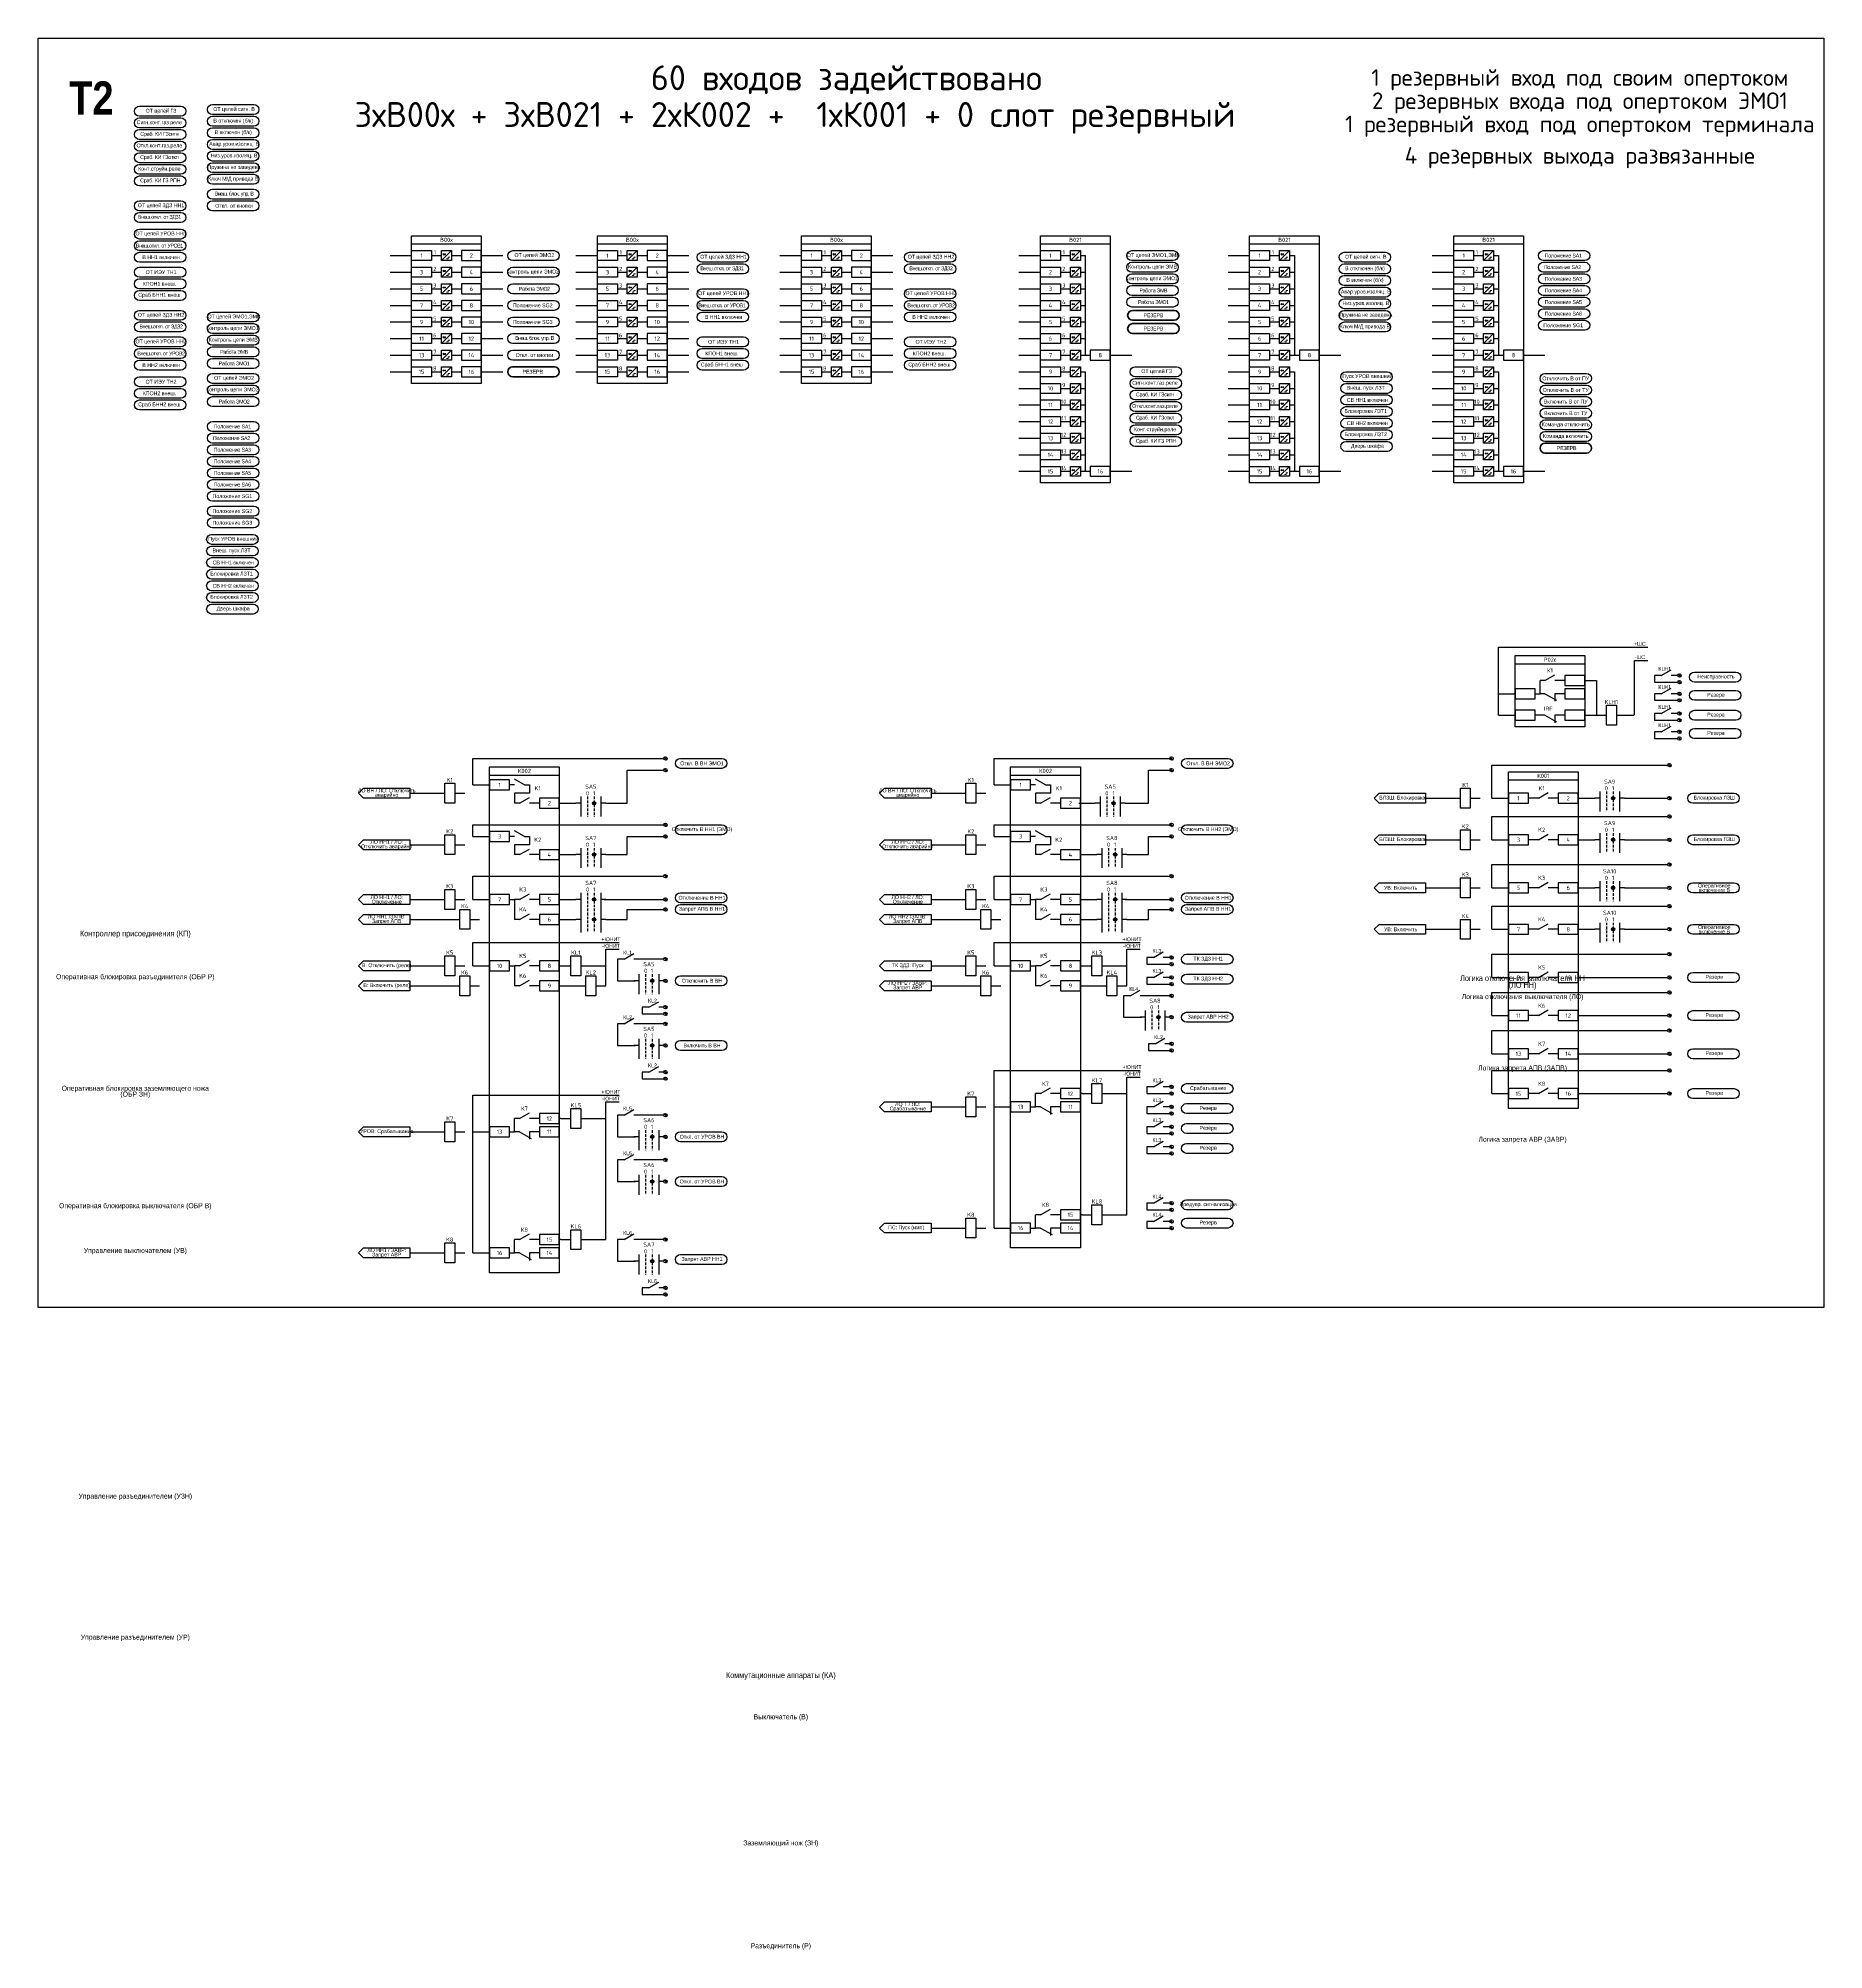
# Model space of a CAD drawing. Header units: millimetres. Extents: x 1657 to 8204, y -558 to 594.
# Drawn here: x 3833 to 4909, y -558 to 594 of the extents above; entities that cross this region are included whole.
import ezdxf
from ezdxf.enums import TextEntityAlignment as Align

# ---------------------------------------------------------------- set-up
doc = ezdxf.new("R2010")
doc.units = ezdxf.units.MM
doc.set_wipeout_variables(frame=1)
doc.linetypes.add('HIDDEN', pattern=[9.525, 6.35, -3.175])
doc.layers.add('_ОРЗ_0.3', color=7, linetype='Continuous', lineweight=30)
doc.layers.add('TEXT', color=7, linetype='Continuous', lineweight=25)
doc.layers.add('Основная', color=7, linetype='Continuous')
doc.styles.add('2.5_Gost_RD', font='ARIALN.TTF', dxfattribs={"height": 2.5})
doc.styles.add('2.5_ISOCPEUR', font='isocpeur.ttf', dxfattribs={"width": 0.9, "height": 2.5})
doc.styles.add('2.5_ISOCPEUR_1', font='isocpeur.ttf', dxfattribs={"height": 2.5})
doc.styles.add('3.5_Gost_RD', font='ARIALN.TTF', dxfattribs={"height": 3.5})

# ---------------------------------------------------------------- blocks, each defined once
blk = doc.blocks.new('SPEC_COS_H')
at = {"layer": 'Основная', "color": 0}
blk.add_line((0, 0), (6, 3.4), dxfattribs=at)
blk = doc.blocks.new('*U106')
blk.add_lwpolyline([(0, 3), (-12, 3), (-12, -3), (0, -3)], close=True)
at = {"layer": 'Основная', "color": 0}
for p, q in [((-24, 0), (-27, 0)), ((-12, 0), (-18, 0))]:
    blk.add_line(p, q, dxfattribs=at)
at = {"ltscale": 0.25}
blk.add_blockref('SPEC_COS_H', (-24, 0), dxfattribs=at)
at = {"layer": 'Основная', "style": '2.5_ISOCPEUR'}
for tag, p in [('ОУ', (-13, 9)), ('K', (-13, 9)), ('В', (-6, 0))]:
    blk.add_attdef(tag, text='', height=2.5, dxfattribs=at).set_placement(p, align=Align.MIDDLE_CENTER)
blk = doc.blocks.new('*U42')
at = {"layer": 'Основная', "color": 0}
for p, q in [((0, 0), (2, 0)), ((2, 0), (40, 0)), ((40, 0), (42, 0))]:
    blk.add_line(p, q, dxfattribs=at)
blk = doc.blocks.new('*U53')
blk.add_lwpolyline([(0, 3), (-12, 3), (-12, -3), (0, -3)], close=True)
at = {"layer": 'Основная', "style": '2.5_ISOCPEUR'}
for tag, p in [('ОУ', (-7, 10)), ('В', (-6, 0))]:
    blk.add_attdef(tag, text='', height=2.5, dxfattribs=at).set_placement(p, align=Align.MIDDLE_CENTER)
blk = doc.blocks.new('*U54')
blk.add_lwpolyline([(0, 3), (-12, 3), (-12, -3), (0, -3)], close=True)
at = {"layer": 'Основная', "color": 0}
for p, q in [((-24, 0), (-27, 0)), ((-12, 0), (-18, 0))]:
    blk.add_line(p, q, dxfattribs=at)
at = {"ltscale": 0.25}
blk.add_blockref('SPEC_COS_H', (-24, 0), dxfattribs=at)
at = {"layer": 'Основная', "style": '2.5_ISOCPEUR'}
for tag, p in [('ОУ', (-22, 6)), ('K', (-21, 6)), ('В', (-6, 0))]:
    blk.add_attdef(tag, text='', height=2.5, dxfattribs=at).set_placement(p, align=Align.MIDDLE_CENTER)
blk = doc.blocks.new('*U95')
at = {"layer": 'Основная', "color": 0}
blk.add_line((0, 0), (7, -4), dxfattribs=at)
at = {"layer": 'Основная', "ltscale": 0.35}
blk.add_line((6, 0), (6, -4.5), dxfattribs=at)
blk = doc.blocks.new('*U103')
blk.add_lwpolyline([(0, 3), (-12, 3), (-12, -3), (0, -3)], close=True)
at = {"layer": 'Основная', "color": 0}
for p, q in [((-24, 0), (-27, 0)), ((-12, 0), (-18, 0))]:
    blk.add_line(p, q, dxfattribs=at)
at = {"ltscale": 0.25}
blk.add_blockref('*U95', (-24, 0), dxfattribs=at)
at = {"layer": 'Основная', "style": '2.5_ISOCPEUR'}
for tag, p in [('ОУ', (-22, 4)), ('K', (-21, 6)), ('В', (-6, 0))]:
    blk.add_attdef(tag, text='', height=2.5, dxfattribs=at).set_placement(p, align=Align.MIDDLE_CENTER)
blk = doc.blocks.new('*U107')
blk.add_lwpolyline([(0, 3), (-12, 3), (-12, -3), (0, -3)], close=True)
at = {"layer": 'Основная', "color": 0}
for p, q in [((-24, 0), (-27, 0)), ((-12, 0), (-18, 0))]:
    blk.add_line(p, q, dxfattribs=at)
at = {"ltscale": 0.25}
blk.add_blockref('SPEC_COS_H', (-24, 0), dxfattribs=at)
at = {"layer": 'Основная', "style": '2.5_ISOCPEUR'}
for tag, p in [('ОУ', (-21, 6)), ('K', (-21, 6)), ('В', (-6, 0))]:
    blk.add_attdef(tag, text='', height=2.5, dxfattribs=at).set_placement(p, align=Align.MIDDLE_CENTER)
blk = doc.blocks.new('*U248')
at = {"layer": 'Основная', "ltscale": 0.25}
blk.add_circle((0, 0), 1, dxfattribs=at)
blk = doc.blocks.new('*U109')
at = {"layer": 'Основная', "style": '2.5_ISOCPEUR'}
for tag, p in [('ОУ', (0, 4)), ('В', (0, -3))]:
    blk.add_attdef(tag, text='', height=2.5, dxfattribs=at).set_placement(p, align=Align.MIDDLE_CENTER)
at = {"ltscale": 0.25}
blk.add_blockref('*U248', (0, 0), dxfattribs=at)
at = {"layer": 'Основная', "ltscale": 0.25}
blk.add_line((1, -1), (-1, 1), dxfattribs=at)
blk = doc.blocks.new('*U108')
at = {"ltscale": 0.35}
h = blk.add_hatch(color=256, dxfattribs=at)
edge = h.paths.add_edge_path()
edge.add_arc((-2, 0), 0.01, 0, 360)
h = blk.add_hatch(color=256, dxfattribs=at)
edge = h.paths.add_edge_path()
edge.add_arc((2, 0), 1, 0, 360)
at = {"layer": 'Основная', "color": 0}
for p, q in [((-6, 0), (-9, 0)), ((-6, 4), (-6, -8)), ((6, 4), (6, -8)), ((9, 0), (6, 0))]:
    blk.add_line(p, q, dxfattribs=at)
at = {"layer": 'Основная', "color": 0, "linetype": 'HIDDEN', "ltscale": 0.25}
for p, q in [((-2, 4), (-2, -8)), ((2, 4), (2, -8))]:
    blk.add_line(p, q, dxfattribs=at)
at = {"layer": 'Основная', "ltscale": 0.35}
for centre, radius in [((-2, 0), 0.01), ((2, 0), 1)]:
    blk.add_circle(centre, radius, dxfattribs=at)
at = {"layer": 'Основная', "style": '2.5_ISOCPEUR'}
for tag, p in [('ОП1', (-2, 6)), ('ОУ', (0, 10)), ('ОП2', (2, 6)), ('В1', (-9, -2)), ('В2', (9, -2))]:
    blk.add_attdef(tag, text='', height=2.5, dxfattribs=at).set_placement(p, align=Align.MIDDLE_CENTER)
blk = doc.blocks.new('*U110')
at = {"layer": 'Основная', "color": 0}
for p, q in [((-9, 0), (-3, 0)), ((3, 0), (9, 0))]:
    blk.add_line(p, q, dxfattribs=at)
at = {"layer": 'Основная'}
blk.add_lwpolyline([(-3, 6), (3, 6), (3, -6), (-3, -6)], close=True, dxfattribs=at)
at = {"layer": 'Основная', "style": '2.5_ISOCPEUR'}
for tag, p in [('ОУ', (0, 8)), ('В2', (-7, -2)), ('В1', (7, -2))]:
    blk.add_attdef(tag, text='', height=2.5, dxfattribs=at).set_placement(p, align=Align.MIDDLE_CENTER)
blk = doc.blocks.new('*U55')
at = {"lineweight": 13, "ltscale": 0.25}
blk.add_line((20.2, 1.2), (20.2, 0.3), dxfattribs=at)
for points in [[(0, 3), (12, 3), (12, -3), (0, -3)], [(18, 3), (24, 3), (24, -3), (18, -3)]]:
    blk.add_lwpolyline(points, close=True)
blk.add_lwpolyline([(20.2, 0.8), (19.2, 1.2), (19.2, 0.3), (20.2, 0.8)], dxfattribs=at)
at = {"lineweight": 13, "flags": 128}
for points in [[(19.5, 1.5, 0, 0, 0), (19.5, 2, 0.25, 0, 0), (19.5, 2.5, 0, 0, 0)], [(20, 1.5, 0, 0, 0), (20, 2, 0.25, 0, 0), (20, 2.5, 0, 0, 0)]]:
    blk.add_lwpolyline(points, format="xyseb", dxfattribs=at)
at = {"layer": 'Основная', "color": 0}
blk.add_line((12, 0), (18, 0), dxfattribs=at)
at = {"layer": 'Основная', "ltscale": 0.25}
blk.add_line((24, 3), (18, -3), dxfattribs=at)
at = {"layer": 'Основная', "color": 0, "lineweight": 13}
blk.add_line((18.7, 0.8), (20.7, 0.8), dxfattribs=at)
for p, q in [((21, -2), (22, -2)), ((22, -1), (23, -1)), ((22, -2), (22, -1))]:
    blk.add_line(p, q, dxfattribs=at).dxf.unprotected_set("ltscale", 0)
at = {"layer": 'Основная', "style": '2.5_ISOCPEUR'}
for tag, p in [('ОУ', (3, 6)), ('В', (6, 0)), ('K', (14, 2))]:
    blk.add_attdef(tag, text='', height=2.5, dxfattribs=at).set_placement(p, align=Align.MIDDLE_CENTER)

msp = doc.modelspace()

# ---------------------------------------------------------------- linework, layer by layer
at = {"ltscale": 100}
for p, q in [((4464, 463), (4464, 403)), ((4590, 463), (4590, 403)), ((4713, 463), (4713, 403)), ((4464, 393), (4464, 333)), ((4590, 393), (4590, 333)), ((4713, 393), (4713, 333)), ((4713, 186), (4713, 227)), ((4713, 227), (4803, 227)), ((4795, 186), (4795, 219)), ((4795, 219), (4803, 219)), ((4811, 210), (4807, 210)), ((4807, 210), (4807, 206)), ((4735, 199), (4738, 199)), ((4738, 199), (4738, 207)), ((4772, 207), (4772, 186)), ((4811, 199), (4807, 199)), ((4807, 199), (4807, 195)), ((4785.5, 186), (4794.5, 186)), ((4811, 187), (4807, 187)), ((4807, 187), (4807, 183)), ((4811, 176), (4807, 176)), ((4807, 176), (4807, 172)), ((4057, 139), (4072, 139)), ((4129, 139), (4120, 139)), ((4120, 139), (4120, 133)), ((4129, 144), (4129, 139)), ((4371, 139), (4386, 139)), ((4443, 139), (4434, 139)), ((4434, 139), (4434, 133)), ((4443, 144), (4443, 139)), ((4669, 136), (4684, 136)), ((4057, 108), (4072, 108)), ((4129, 108), (4120, 108)), ((4120, 108), (4120, 102)), ((4129, 113), (4129, 108)), ((4371, 108), (4386, 108)), ((4443, 108), (4434, 108)), ((4434, 108), (4434, 102)), ((4443, 113), (4443, 108)), ((4669, 111), (4684, 111)), ((4669, 82), (4684, 82)), ((4057, 75), (4072, 75)), ((4117, 75), (4120, 75)), ((4120, 75), (4120, 63)), ((4371, 75), (4386, 75)), ((4431, 75), (4434, 75)), ((4434, 75), (4434, 63)), ((4057, 63), (4081, 63)), ((4371, 63), (4395, 63)), ((4669, 57), (4684, 57)), ((4057, 35), (4072, 35)), ((4117, 35), (4120, 35)), ((4120, 35), (4120, 23)), ((4166, 35), (4175, 35)), ((4175, 23), (4175, 45)), ((4175, 45), (4183, 45)), ((4186, 39), (4182, 39)), ((4371, 35), (4386, 35)), ((4431, 35), (4434, 35)), ((4434, 35), (4434, 23)), ((4480, 35), (4489, 35)), ((4489, 23), (4489, 45)), ((4489, 45), (4497, 45)), ((4505, 40), (4501, 40)), ((4501, 40), (4501, 36)), ((4505, 28), (4501, 28)), ((4501, 28), (4501, 24)), ((4057, 23), (4081, 23)), ((4371, 23), (4395, 23)), ((4491, 17), (4487, 17)), ((4186, 0), (4182, 0)), ((4201, 10), (4197, 10)), ((4197, 10), (4197, 6)), ((4506, -12), (4502, -12)), ((4502, -12), (4502, -16)), ((4201, -29), (4197, -29)), ((4197, -29), (4197, -33)), ((4489, -115), (4489, -32)), ((4489, -32), (4497, -32)), ((4434, -50), (4434, -42)), ((4462, -42), (4461, -42)), ((4480, -42), (4489, -42)), ((4505, -38), (4501, -38)), ((4501, -38), (4501, -42)), ((4120, -65), (4120, -57)), ((4148, -57), (4147, -57)), ((4166, -57), (4175, -57)), ((4175, -130), (4175, -47)), ((4175, -47), (4183, -47)), ((4186, -55), (4182, -55)), ((4371, -50), (4386, -50)), ((4431, -50), (4434, -50)), ((4505, -50), (4501, -50)), ((4501, -50), (4501, -54)), ((4057, -65), (4072, -65)), ((4117, -65), (4120, -65)), ((4505, -62), (4501, -62)), ((4501, -62), (4501, -66)), ((4505, -74), (4501, -74)), ((4501, -74), (4501, -78)), ((4186, -82), (4182, -82)), ((4434, -123), (4434, -115)), ((4462, -115), (4461, -115)), ((4480, -115), (4489, -115)), ((4505, -108), (4501, -108)), ((4501, -108), (4501, -112)), ((4371, -123), (4386, -123)), ((4431, -123), (4434, -123)), ((4505, -119), (4501, -119)), ((4501, -119), (4501, -123)), ((4057, -138), (4072, -138)), ((4117, -138), (4120, -138)), ((4120, -138), (4120, -130)), ((4148, -130), (4147, -130)), ((4166, -130), (4175, -130)), ((4186, -130), (4182, -130)), ((4201, -159), (4197, -159)), ((4197, -159), (4197, -163))]:
    msp.add_line(p, q, dxfattribs=at)
for points in [[(3833, 594), (4909, 594), (4909, -171), (3833, -171)], [(4343, -47), (4371, -47), (4371, -53), (4343, -53), (4340, -50)], [(4029, -62), (4057, -62), (4057, -68), (4029, -68), (4026, -65)]]:
    msp.add_lwpolyline(points, close=True, dxfattribs=at)
at = {"color": 2, "ltscale": 100}
for points in [[(3894, 547, -1), (3894, 553), (3919, 553, -1), (3919, 547)], [(3894, 540, -1), (3894, 546), (3919, 546, -1), (3919, 540)], [(3894, 533, -1), (3894, 539), (3919, 539, -1), (3919, 533)], [(3894, 526, -1), (3894, 532), (3919, 532, -1), (3919, 526)], [(3894, 519, -1), (3894, 525), (3919, 525, -1), (3919, 519)], [(3894, 512, -1), (3894, 518), (3919, 518, -1), (3919, 512)], [(3894, 505, -1), (3894, 511), (3919, 511, -1), (3919, 505)], [(4494, 390, -1), (4494, 396), (4519, 396, -1), (4519, 390)], [(4494, 383, -1), (4494, 389), (4519, 389, -1), (4519, 383)], [(4494, 376, -1), (4494, 382), (4519, 382, -1), (4519, 376)], [(4494, 369, -1), (4494, 375), (4519, 375, -1), (4519, 369)], [(4494, 362, -1), (4494, 368), (4519, 368, -1), (4519, 362)], [(4494, 355, -1), (4494, 361), (4519, 361, -1), (4519, 355)], [(4494, 348, -1), (4494, 354), (4519, 354, -1), (4519, 348)], [(4525, 154, -1), (4525, 160), (4550, 160, -1), (4550, 154)]]:
    msp.add_lwpolyline(points, format="xyb", close=True, dxfattribs=at)
at = {"color": 6, "ltscale": 100}
for points in [[(3938, 548, -1), (3938, 554), (3963, 554, -1), (3963, 548)], [(3938, 541, -1), (3938, 547), (3963, 547, -1), (3963, 541)], [(3938, 534, -1), (3938, 540), (3963, 540, -1), (3963, 534)], [(3938, 527, -1), (3938, 533), (3963, 533, -1), (3963, 527)], [(3938, 520, -1), (3938, 526), (3963, 526, -1), (3963, 520)], [(3938, 513, -1), (3938, 519), (3963, 519, -1), (3963, 513)], [(3938, 506, -1), (3938, 512), (3963, 512, -1), (3963, 506)], [(3938, 497, -1), (3938, 503), (3963, 503, -1), (3963, 497)], [(3938, 490, -1), (3938, 496), (3963, 496, -1), (3963, 490)], [(4620, 459, -1), (4620, 465), (4645, 465, -1), (4645, 459)], [(4620, 452, -1), (4620, 458), (4645, 458, -1), (4645, 452)], [(4620, 445, -1), (4620, 451), (4645, 451, -1), (4645, 445)], [(4620, 438, -1), (4620, 444), (4645, 444, -1), (4645, 438)], [(4620, 431, -1), (4620, 437), (4645, 437, -1), (4645, 431)], [(4620, 424, -1), (4620, 430), (4645, 430, -1), (4645, 424)], [(4119, 410, -1), (4119, 416), (4144, 416, -1), (4144, 410)], [(4620, 417, -1), (4620, 423), (4645, 423, -1), (4645, 417)], [(4119, 400, -1), (4119, 406), (4144, 406, -1), (4144, 400)]]:
    msp.add_lwpolyline(points, format="xyb", close=True, dxfattribs=at)
at = {"color": 3, "ltscale": 100}
for points in [[(3894, 490, -1), (3894, 496), (3919, 496, -1), (3919, 490)], [(3894, 483, -1), (3894, 489), (3919, 489, -1), (3919, 483)], [(4233, 459, -1), (4233, 465), (4258, 465, -1), (4258, 459)], [(4233, 452, -1), (4233, 458), (4258, 458, -1), (4258, 452)], [(4830, 133, -1), (4830, 139), (4855, 139, -1), (4855, 133)], [(4830, 108, -1), (4830, 114), (4855, 114, -1), (4855, 108)], [(4830, 79, -1), (4830, 85), (4855, 85, -1), (4855, 79)], [(4830, 54, -1), (4830, 60), (4855, 60, -1), (4855, 54)]]:
    msp.add_lwpolyline(points, format="xyb", close=True, dxfattribs=at)
at = {"color": 4, "ltscale": 100}
for points in [[(3894, 473, -1), (3894, 479), (3919, 479, -1), (3919, 473)], [(3894, 466, -1), (3894, 472), (3919, 472, -1), (3919, 466)], [(3894, 459, -1), (3894, 465), (3919, 465, -1), (3919, 459)], [(4233, 437, -1), (4233, 443), (4258, 443, -1), (4258, 437)], [(4233, 430, -1), (4233, 436), (4258, 436, -1), (4258, 430)], [(4233, 423, -1), (4233, 429), (4258, 429, -1), (4258, 423)], [(4220, 154, -1), (4220, 160), (4245, 160, -1), (4245, 154)]]:
    msp.add_lwpolyline(points, format="xyb", close=True, dxfattribs=at)
at = {"ltscale": 100}
for points in [[(4045, 463), (4058, 463)], [(4082, 463), (4088, 463)], [(4100, 463), (4113, 463)], [(4157, 463), (4170, 463)], [(4194, 463), (4200, 463)], [(4212, 463), (4225, 463)], [(4280, 463), (4293, 463)], [(4317, 463), (4323, 463)], [(4335, 463), (4348, 463)], [(4424, 463), (4437, 463)], [(4461, 463), (4464, 463)], [(4550, 463), (4563, 463)], [(4587, 463), (4590, 463)], [(4673, 463), (4686, 463)], [(4710, 463), (4713, 463)], [(4045, 453), (4058, 453)], [(4082, 453), (4088, 453)], [(4100, 453), (4113, 453)], [(4157, 453), (4170, 453)], [(4194, 453), (4200, 453)], [(4212, 453), (4225, 453)], [(4280, 453), (4293, 453)], [(4317, 453), (4323, 453)], [(4335, 453), (4348, 453)], [(4424, 453), (4437, 453)], [(4461, 453), (4464, 453)], [(4550, 453), (4563, 453)], [(4587, 453), (4590, 453)], [(4673, 453), (4686, 453)], [(4710, 453), (4713, 453)], [(4045, 443), (4058, 443)], [(4082, 443), (4088, 443)], [(4100, 443), (4113, 443)], [(4157, 443), (4170, 443)], [(4194, 443), (4200, 443)], [(4212, 443), (4225, 443)], [(4280, 443), (4293, 443)], [(4317, 443), (4323, 443)], [(4335, 443), (4348, 443)], [(4424, 443), (4437, 443)], [(4461, 443), (4464, 443)], [(4550, 443), (4563, 443)], [(4587, 443), (4590, 443)], [(4673, 443), (4686, 443)], [(4710, 443), (4713, 443)], [(4045, 433), (4058, 433)], [(4082, 433), (4088, 433)], [(4100, 433), (4113, 433)], [(4157, 433), (4170, 433)], [(4194, 433), (4200, 433)], [(4212, 433), (4225, 433)], [(4280, 433), (4293, 433)], [(4317, 433), (4323, 433)], [(4335, 433), (4348, 433)], [(4424, 433), (4437, 433)], [(4461, 433), (4464, 433)], [(4550, 433), (4563, 433)], [(4587, 433), (4590, 433)], [(4673, 433), (4686, 433)], [(4710, 433), (4713, 433)], [(4045, 423), (4058, 423)], [(4082, 423), (4088, 423)], [(4100, 423), (4113, 423)], [(4157, 423), (4170, 423)], [(4194, 423), (4200, 423)], [(4212, 423), (4225, 423)], [(4280, 423), (4293, 423)], [(4317, 423), (4323, 423)], [(4335, 423), (4348, 423)], [(4424, 423), (4437, 423)], [(4461, 423), (4464, 423)], [(4550, 423), (4563, 423)], [(4587, 423), (4590, 423)], [(4673, 423), (4686, 423)], [(4710, 423), (4713, 423)], [(4045, 413), (4058, 413)], [(4082, 413), (4088, 413)], [(4100, 413), (4113, 413)], [(4157, 413), (4170, 413)], [(4194, 413), (4200, 413)], [(4212, 413), (4225, 413)], [(4280, 413), (4293, 413)], [(4317, 413), (4323, 413)], [(4335, 413), (4348, 413)], [(4424, 413), (4437, 413)], [(4461, 413), (4464, 413)], [(4550, 413), (4563, 413)], [(4587, 413), (4590, 413)], [(4673, 413), (4686, 413)], [(4710, 413), (4713, 413)], [(4045, 403), (4058, 403)], [(4045, 393), (4058, 393)], [(4082, 403), (4088, 403)], [(4082, 393), (4088, 393)], [(4100, 403), (4113, 403)], [(4100, 393), (4113, 393)], [(4157, 403), (4170, 403)], [(4157, 393), (4170, 393)], [(4194, 403), (4200, 403)], [(4194, 393), (4200, 393)], [(4212, 403), (4225, 403)], [(4212, 393), (4225, 393)], [(4280, 403), (4293, 403)], [(4280, 393), (4293, 393)], [(4317, 403), (4323, 403)], [(4317, 393), (4323, 393)], [(4335, 403), (4348, 403)], [(4335, 393), (4348, 393)], [(4424, 403), (4437, 403)], [(4424, 393), (4437, 393)], [(4461, 403), (4467, 403)], [(4461, 393), (4464, 393)], [(4479, 403), (4492, 403)], [(4550, 403), (4563, 403)], [(4550, 393), (4563, 393)], [(4587, 403), (4593, 403)], [(4587, 393), (4590, 393)], [(4605, 403), (4618, 403)], [(4673, 403), (4686, 403)], [(4673, 393), (4686, 393)], [(4710, 403), (4716, 403)], [(4710, 393), (4713, 393)], [(4728, 403), (4741, 403)], [(4424, 383), (4437, 383)], [(4461, 383), (4464, 383)], [(4550, 383), (4563, 383)], [(4587, 383), (4590, 383)], [(4673, 383), (4686, 383)], [(4710, 383), (4713, 383)], [(4424, 373), (4437, 373)], [(4461, 373), (4464, 373)], [(4550, 373), (4563, 373)], [(4587, 373), (4590, 373)], [(4673, 373), (4686, 373)], [(4710, 373), (4713, 373)], [(4424, 363), (4437, 363)], [(4461, 363), (4464, 363)], [(4550, 363), (4563, 363)], [(4587, 363), (4590, 363)], [(4673, 363), (4686, 363)], [(4710, 363), (4713, 363)], [(4424, 353), (4437, 353)], [(4461, 353), (4464, 353)], [(4550, 353), (4563, 353)], [(4587, 353), (4590, 353)], [(4673, 353), (4686, 353)], [(4710, 353), (4713, 353)], [(4424, 343), (4437, 343)], [(4461, 343), (4464, 343)], [(4550, 343), (4563, 343)], [(4587, 343), (4590, 343)], [(4673, 343), (4686, 343)], [(4710, 343), (4713, 343)], [(4424, 333), (4437, 333)], [(4461, 333), (4464, 333)], [(4461, 333), (4467, 333)], [(4479, 333), (4492, 333)], [(4550, 333), (4563, 333)], [(4587, 333), (4590, 333)], [(4587, 333), (4593, 333)], [(4605, 333), (4618, 333)], [(4673, 333), (4686, 333)], [(4710, 333), (4713, 333)], [(4710, 333), (4716, 333)], [(4728, 333), (4741, 333)], [(4713, 199), (4723, 199)], [(4765, 207), (4772, 207)], [(4713, 186), (4723, 186)], [(4738, 186), (4735, 186)], [(4765, 186), (4767, 186)], [(4767, 186), (4778, 186)], [(4095, 144), (4095, 160), (4210, 160)], [(4409, 144), (4409, 160), (4515, 160)], [(4709, 136), (4709, 156), (4815, 156)], [(4095, 144), (4105, 144)], [(4120, 144), (4117, 144)], [(4409, 144), (4419, 144)], [(4434, 144), (4431, 144)], [(4147, 133), (4157, 133)], [(4147, 133), (4157, 133)], [(4460, 133), (4470, 133)], [(4460, 133), (4470, 133)], [(4709, 136), (4719, 136)], [(4734, 136), (4731, 136)], [(4761, 136), (4771, 136)], [(4761, 136), (4771, 136)], [(4095, 113), (4095, 120), (4210, 120)], [(4409, 113), (4409, 120), (4515, 120)], [(4095, 113), (4105, 113)], [(4120, 113), (4117, 113)], [(4409, 113), (4419, 113)], [(4434, 113), (4431, 113)], [(4709, 111), (4719, 111)], [(4734, 111), (4731, 111)], [(4761, 111), (4771, 111)], [(4761, 111), (4771, 111)], [(4761, 111), (4771, 111)], [(4761, 111), (4771, 111)], [(4147, 102), (4157, 102)], [(4147, 102), (4157, 102)], [(4147, 102), (4157, 102)], [(4461, 102), (4471, 102)], [(4461, 102), (4471, 102)], [(4461, 102), (4471, 102)], [(4461, 102), (4471, 102)], [(4095, 75), (4095, 89), (4210, 89)], [(4409, 75), (4409, 89), (4515, 89)], [(4709, 82), (4719, 82)], [(4734, 82), (4731, 82)], [(4761, 82), (4771, 82)], [(4761, 82), (4771, 82)], [(4761, 82), (4771, 82)], [(4761, 82), (4771, 82)], [(4095, 75), (4105, 75)], [(4147, 75), (4157, 75)], [(4409, 75), (4419, 75)], [(4461, 75), (4471, 75)], [(4147, 63), (4157, 63)], [(4461, 63), (4471, 63)], [(4095, 35), (4095, 49), (4183, 49)], [(4409, 35), (4409, 49), (4497, 49)], [(4709, 57), (4719, 57)], [(4734, 57), (4731, 57)], [(4761, 57), (4771, 57)], [(4761, 57), (4771, 57)], [(4761, 57), (4771, 57)], [(4761, 57), (4771, 57)], [(4761, 57), (4771, 57)], [(4095, 35), (4105, 35)], [(4147, 35), (4149, 35)], [(4182, 39), (4182, 26), (4193, 26)], [(4409, 35), (4419, 35)], [(4461, 35), (4463, 35)], [(4709, 28), (4719, 28)], [(4734, 28), (4731, 28)], [(4761, 28), (4771, 28)], [(4761, 28), (4771, 28)], [(4147, 23), (4158, 23)], [(4461, 23), (4472, 23)], [(4487, 17), (4487, 4), (4498, 4)], [(4182, 0), (4182, -13), (4193, -13)], [(4709, 5), (4719, 5)], [(4734, 5), (4731, 5)], [(4761, 5), (4771, 5)], [(4761, 5), (4771, 5)], [(4709, -18), (4709, -4), (4815, -4)], [(4709, -18), (4719, -18)], [(4734, -18), (4731, -18)], [(4761, -18), (4771, -18)], [(4761, -18), (4771, -18)], [(4409, -123), (4409, -28), (4497, -28)], [(4709, -42), (4709, -28), (4815, -28)], [(4095, -138), (4095, -43), (4183, -43)], [(4709, -42), (4719, -42)], [(4734, -42), (4731, -42)], [(4761, -42), (4771, -42)], [(4761, -42), (4771, -42)], [(4182, -55), (4182, -68), (4193, -68)], [(4409, -50), (4419, -50)], [(4095, -65), (4105, -65)], [(4182, -82), (4182, -95), (4193, -95)], [(4409, -123), (4419, -123)], [(4095, -138), (4105, -138)], [(4182, -130), (4182, -143), (4193, -143)]]:
    msp.add_lwpolyline(points, dxfattribs=at)
at = {"color": 85, "ltscale": 100, "true_color": 0x58ba48}
for points in [[(4119, 460, -1), (4119, 466), (4144, 466, -1), (4144, 460)], [(4358, 459, -1), (4358, 465), (4383, 465, -1), (4383, 459)], [(4119, 450, -1), (4119, 456), (4144, 456, -1), (4144, 450)], [(4358, 452, -1), (4358, 458), (4383, 458, -1), (4383, 452)], [(4119, 440, -1), (4119, 446), (4144, 446, -1), (4144, 440)], [(3894, 424, -1), (3894, 430), (3919, 430, -1), (3919, 424)], [(3894, 417, -1), (3894, 423), (3919, 423, -1), (3919, 417)], [(3938, 386, -1), (3938, 392), (3963, 392, -1), (3963, 386)], [(3938, 379, -1), (3938, 385), (3963, 385, -1), (3963, 379)], [(3938, 372, -1), (3938, 378), (3963, 378, -1), (3963, 372)]]:
    msp.add_lwpolyline(points, format="xyb", close=True, dxfattribs=at)
at = {"color": 30, "ltscale": 100, "true_color": 0xf26722}
for points in [[(4492, 460, -1), (4492, 466), (4517, 466, -1), (4517, 460)], [(4492, 453, -1), (4492, 459), (4517, 459, -1), (4517, 453)], [(4492, 446, -1), (4492, 452), (4517, 452, -1), (4517, 446)], [(4492, 439, -1), (4492, 445), (4517, 445, -1), (4517, 439)], [(4492, 432, -1), (4492, 438), (4517, 438, -1), (4517, 432)], [(3938, 423, -1), (3938, 429), (3963, 429, -1), (3963, 423)], [(3938, 416, -1), (3938, 422), (3963, 422, -1), (3963, 416)], [(3938, 409, -1), (3938, 415), (3963, 415, -1), (3963, 409)], [(3938, 402, -1), (3938, 408), (3963, 408, -1), (3963, 402)], [(3938, 395, -1), (3938, 401), (3963, 401, -1), (3963, 395)]]:
    msp.add_lwpolyline(points, format="xyb", close=True, dxfattribs=at)
at = {"ltscale": 100}
for points in [[(4740, 460, -1), (4740, 466), (4765, 466, -1), (4765, 460)], [(4740, 453, -1), (4740, 459), (4765, 459, -1), (4765, 453)], [(4740, 446, -1), (4740, 452), (4765, 452, -1), (4765, 446)], [(4740, 439, -1), (4740, 445), (4765, 445, -1), (4765, 439)], [(4740, 432, -1), (4740, 438), (4765, 438, -1), (4765, 432)], [(4119, 430, -1), (4119, 436), (4144, 436, -1), (4144, 430)], [(4740, 425, -1), (4740, 431), (4765, 431, -1), (4765, 425)], [(4119, 420, -1), (4119, 426), (4144, 426, -1), (4144, 420)], [(4740, 418, -1), (4740, 424), (4765, 424, -1), (4765, 418)], [(4621, 387, -1), (4621, 393), (4646, 393, -1), (4646, 387)], [(4741, 386, -1), (4741, 392), (4766, 392, -1), (4766, 386)], [(4621, 380, -1), (4621, 386), (4646, 386, -1), (4646, 380)], [(4741, 379, -1), (4741, 385), (4766, 385, -1), (4766, 379)], [(4621, 373, -1), (4621, 379), (4646, 379, -1), (4646, 373)], [(4621, 366, -1), (4621, 372), (4646, 372, -1), (4646, 366)], [(4741, 372, -1), (4741, 378), (4766, 378, -1), (4766, 372)], [(4741, 365, -1), (4741, 371), (4766, 371, -1), (4766, 365)], [(3938, 357, -1), (3938, 363), (3963, 363, -1), (3963, 357)], [(4621, 359, -1), (4621, 365), (4646, 365, -1), (4646, 359)], [(4621, 352, -1), (4621, 358), (4646, 358, -1), (4646, 352)], [(4741, 358, -1), (4741, 364), (4766, 364, -1), (4766, 358)], [(3938, 350, -1), (3938, 356), (3963, 356, -1), (3963, 350)], [(3938, 343, -1), (3938, 349), (3963, 349, -1), (3963, 343)], [(4621, 345, -1), (4621, 351), (4646, 351, -1), (4646, 345)], [(4741, 351, -1), (4741, 357), (4766, 357, -1), (4766, 351)], [(3938, 336, -1), (3938, 342), (3963, 342, -1), (3963, 336)], [(3938, 329, -1), (3938, 335), (3963, 335, -1), (3963, 329)], [(3938, 322, -1), (3938, 328), (3963, 328, -1), (3963, 322)], [(3938, 315, -1), (3938, 321), (3963, 321, -1), (3963, 315)], [(3938, 306, -1), (3938, 312), (3963, 312, -1), (3963, 306)], [(3938, 299, -1), (3938, 305), (3963, 305, -1), (3963, 299)], [(3937.5, 289, -1), (3937.5, 295), (3962.5, 295, -1), (3962.5, 289)], [(3937.5, 282, -1), (3937.5, 288), (3962.5, 288, -1), (3962.5, 282)], [(3937.5, 275, -1), (3937.5, 281), (3962.5, 281, -1), (3962.5, 275)], [(3937.5, 268, -1), (3937.5, 274), (3962.5, 274, -1), (3962.5, 268)], [(3937.5, 261, -1), (3937.5, 267), (3962.5, 267, -1), (3962.5, 261)], [(3937.5, 254, -1), (3937.5, 260), (3962.5, 260, -1), (3962.5, 254)], [(3937.5, 247, -1), (3937.5, 253), (3962.5, 253, -1), (3962.5, 247)], [(4220, 23, -1), (4220, 29), (4245, 29, -1), (4245, 23)], [(4830, 25, -1), (4830, 31), (4855, 31, -1), (4855, 25)], [(4525, 1, -1), (4525, 7), (4550, 7, -1), (4550, 1)], [(4830, 2, -1), (4830, 8), (4855, 8, -1), (4855, 2)], [(4220, -16, -1), (4220, -10), (4245, -10, -1), (4245, -16)], [(4830, -21, -1), (4830, -15), (4855, -15, -1), (4855, -21)], [(4830, -45, -1), (4830, -39), (4855, -39, -1), (4855, -45)], [(4220, -71, -1), (4220, -65), (4245, -65, -1), (4245, -71)], [(4220, -98, -1), (4220, -92), (4245, -92, -1), (4245, -98)], [(4220, -145, -1), (4220, -139), (4245, -139, -1), (4245, -145)]]:
    msp.add_lwpolyline(points, format="xyb", close=True, dxfattribs=at)
at = {"color": 5, "ltscale": 100}
for points in [[(3894, 450, -1), (3894, 456), (3919, 456, -1), (3919, 450)], [(3894, 443, -1), (3894, 449), (3919, 449, -1), (3919, 443)], [(3894, 436, -1), (3894, 442), (3919, 442, -1), (3919, 436)], [(4233, 408, -1), (4233, 414), (4258, 414, -1), (4258, 408)], [(4233, 401, -1), (4233, 407), (4258, 407, -1), (4258, 401)], [(4233, 394, -1), (4233, 400), (4258, 400, -1), (4258, 394)]]:
    msp.add_lwpolyline(points, format="xyb", close=True, dxfattribs=at)
at = {"color": 152, "ltscale": 100, "true_color": 0x2776bb}
for points in [[(4358, 437, -1), (4358, 443), (4383, 443, -1), (4383, 437)], [(4358, 430, -1), (4358, 436), (4383, 436, -1), (4383, 430)], [(4358, 423, -1), (4358, 429), (4383, 429, -1), (4383, 423)], [(3894, 408, -1), (3894, 414), (3919, 414, -1), (3919, 408)], [(3894, 401, -1), (3894, 407), (3919, 407, -1), (3919, 401)], [(3894, 394, -1), (3894, 400), (3919, 400, -1), (3919, 394)]]:
    msp.add_lwpolyline(points, format="xyb", close=True, dxfattribs=at)
at = {"color": 30, "lineweight": 50, "ltscale": 100, "true_color": 0xf26722}
for points in [[(4492.5, 424, -1), (4492.5, 430), (4517.5, 430, -1), (4517.5, 424)], [(4492.5, 416, -1), (4492.5, 422), (4517.5, 422, -1), (4517.5, 416)]]:
    msp.add_lwpolyline(points, format="xyb", close=True, dxfattribs=at)
at = {"color": 162, "ltscale": 100, "true_color": 0x2234e6}
for points in [[(4358, 408, -1), (4358, 414), (4383, 414, -1), (4383, 408)], [(4358, 401, -1), (4358, 407), (4383, 407, -1), (4383, 401)], [(4358, 394, -1), (4358, 400), (4383, 400, -1), (4383, 394)], [(3894, 384, -1), (3894, 390), (3919, 390, -1), (3919, 384)], [(3894, 377, -1), (3894, 383), (3919, 383, -1), (3919, 377)], [(3894, 370, -1), (3894, 376), (3919, 376, -1), (3919, 370)]]:
    msp.add_lwpolyline(points, format="xyb", close=True, dxfattribs=at)
at = {"color": 8, "lineweight": 50, "ltscale": 100}
msp.add_lwpolyline([(4119, 390, -1), (4119, 396), (4144, 396, -1), (4144, 390)], format="xyb", close=True, dxfattribs=at)
at = {"lineweight": 50, "ltscale": 100}
msp.add_lwpolyline([(4741, 344, -1), (4741, 350), (4766, 350, -1), (4766, 344)], format="xyb", close=True, dxfattribs=at)
at = {"color": 1, "ltscale": 100}
for points in [[(4220, 114, -1), (4220, 120), (4245, 120, -1), (4245, 114)], [(4525, 114, -1), (4525, 120), (4550, 120, -1), (4550, 114)]]:
    msp.add_lwpolyline(points, format="xyb", close=True, dxfattribs=at)
at = {"layer": '_ОРЗ_0.3', "ltscale": 100}
for points in [[(4058, 475), (4100, 475), (4100, 386), (4058, 386)], [(4170, 475), (4212, 475), (4212, 386), (4170, 386)], [(4293, 475), (4335, 475), (4335, 386), (4293, 386)], [(4437, 475), (4479, 475), (4479, 326), (4437, 326)], [(4563, 475), (4605, 475), (4605, 326), (4563, 326)], [(4686, 475), (4728, 475), (4728, 326), (4686, 326)], [(4723, 222), (4765, 222), (4765, 179), (4723, 179)], [(4105, 155), (4147, 155), (4147, -150), (4105, -150)], [(4419, 155), (4461, 155), (4461, -135), (4419, -135)], [(4719, 152), (4761, 152), (4761, -51), (4719, -51)]]:
    msp.add_lwpolyline(points, close=True, dxfattribs=at)
at = {"layer": 'Основная', "color": 0}
for p, q in [((4126, 144), (4129, 144)), ((4440, 144), (4443, 144)), ((4126, 113), (4129, 113)), ((4440, 113), (4443, 113))]:
    msp.add_line(p, q, dxfattribs=at)
at = {"layer": 'Основная', "ltscale": 100}
for points in [[(4057, 142), (4057, 136), (4029, 136), (4026, 139), (4029, 142)], [(4371, 142), (4371, 136), (4343, 136), (4340, 139), (4343, 142)], [(4669, 139), (4669, 133), (4641, 133), (4638, 136), (4641, 139)], [(4057, 111), (4057, 105), (4029, 105), (4026, 108), (4029, 111)], [(4371, 111), (4371, 105), (4343, 105), (4340, 108), (4343, 111)], [(4669, 114), (4669, 108), (4641, 108), (4638, 111), (4641, 114)], [(4669, 85), (4669, 79), (4641, 79), (4638, 82), (4641, 85)], [(4057, 78), (4057, 72), (4029, 72), (4026, 75), (4029, 78)], [(4371, 78), (4371, 72), (4343, 72), (4340, 75), (4343, 78)], [(4057, 66), (4057, 60), (4029, 60), (4026, 63), (4029, 66)], [(4371, 66), (4371, 60), (4343, 60), (4340, 63), (4343, 66)], [(4669, 60), (4669, 54), (4641, 54), (4638, 57), (4641, 60)], [(4057, 38), (4057, 32), (4029, 32), (4026, 35), (4029, 38)], [(4371, 38), (4371, 32), (4343, 32), (4340, 35), (4343, 38)], [(4057, 26), (4057, 20), (4029, 20), (4026, 23), (4029, 26)], [(4371, 26), (4371, 20), (4343, 20), (4340, 23), (4343, 26)], [(4371, -120), (4371, -126), (4343, -126), (4340, -123), (4343, -120)], [(4057, -135), (4057, -141), (4029, -141), (4026, -138), (4029, -135)]]:
    msp.add_lwpolyline(points, close=True, dxfattribs=at)

# ---------------------------------------------------------------- block references
at = {"ltscale": 0.25}
for name, p in [('*U42', (4058, 470)), ('*U42', (4170, 470)), ('*U42', (4293, 470)), ('*U42', (4437, 470)), ('*U42', (4563, 470)), ('*U42', (4686, 470)), ('*U42', (4723, 217)), ('*U42', (4105, 150)), ('*U42', (4419, 150)), ('*U42', (4719, 147)), ('SPEC_COS_H', (4186, 39)), ('SPEC_COS_H', (4491, 17)), ('SPEC_COS_H', (4186, 0)), ('SPEC_COS_H', (4186, -55)), ('SPEC_COS_H', (4186, -82)), ('SPEC_COS_H', (4186, -130))]:
    msp.add_blockref(name, p, dxfattribs=at)
at = {"ltscale": 0.35}
ref = msp.add_blockref('*U110', (4781, 186), dxfattribs=at)
ref.add_attrib('ОУ', 'KLH1', dxfattribs={"layer": 'Основная', "height": 2.5, "style": '2.5_ISOCPEUR'}).set_placement((4781, 194), align=Align.MIDDLE_CENTER)
ref = msp.add_blockref('*U110', (4081, 139), dxfattribs=at)
ref.add_attrib('ОУ', 'K1', dxfattribs={"layer": 'Основная', "height": 2.5, "style": '2.5_ISOCPEUR'}).set_placement((4081, 147), align=Align.MIDDLE_CENTER)
at = {"ltscale": 0.25, "xscale": -1}
for p in [(4126, 144), (4440, 144), (4126, 113), (4440, 113)]:
    msp.add_blockref('SPEC_COS_H', p, dxfattribs=at)
at = {"ltscale": 0.35}
ref = msp.add_blockref('*U108', (4166, 133), dxfattribs=at)
ref.add_attrib('ОУ', 'SA5', dxfattribs={"layer": 'Основная', "height": 2.5, "style": '2.5_ISOCPEUR'}).set_placement((4166, 143), align=Align.MIDDLE_CENTER)
ref.add_attrib('ОП1', '0', dxfattribs={"layer": 'Основная', "height": 2.5, "style": '2.5_ISOCPEUR'}).set_placement((4164, 139), align=Align.MIDDLE_CENTER)
ref.add_attrib('ОП2', '1', dxfattribs={"layer": 'Основная', "height": 2.5, "style": '2.5_ISOCPEUR'}).set_placement((4168, 139), align=Align.MIDDLE_CENTER)
ref = msp.add_blockref('*U110', (4395, 139), dxfattribs=at)
ref.add_attrib('ОУ', 'K1', dxfattribs={"layer": 'Основная', "height": 2.5, "style": '2.5_ISOCPEUR'}).set_placement((4395, 147), align=Align.MIDDLE_CENTER)
ref = msp.add_blockref('*U108', (4479, 133), dxfattribs=at)
ref.add_attrib('ОУ', 'SA5', dxfattribs={"layer": 'Основная', "height": 2.5, "style": '2.5_ISOCPEUR'}).set_placement((4479, 143), align=Align.MIDDLE_CENTER)
ref.add_attrib('ОП1', '0', dxfattribs={"layer": 'Основная', "height": 2.5, "style": '2.5_ISOCPEUR'}).set_placement((4477, 139), align=Align.MIDDLE_CENTER)
ref.add_attrib('ОП2', '1', dxfattribs={"layer": 'Основная', "height": 2.5, "style": '2.5_ISOCPEUR'}).set_placement((4481, 139), align=Align.MIDDLE_CENTER)
ref = msp.add_blockref('*U110', (4693, 136), dxfattribs=at)
ref.add_attrib('ОУ', 'K1', dxfattribs={"layer": 'Основная', "height": 2.5, "style": '2.5_ISOCPEUR'}).set_placement((4693, 144), align=Align.MIDDLE_CENTER)
ref = msp.add_blockref('*U108', (4780, 136), dxfattribs=at)
ref.add_attrib('ОУ', 'SA9', dxfattribs={"layer": 'Основная', "height": 2.5, "style": '2.5_ISOCPEUR'}).set_placement((4780, 146), align=Align.MIDDLE_CENTER)
ref.add_attrib('ОП1', '0', dxfattribs={"layer": 'Основная', "height": 2.5, "style": '2.5_ISOCPEUR'}).set_placement((4778, 142), align=Align.MIDDLE_CENTER)
ref.add_attrib('ОП2', '1', dxfattribs={"layer": 'Основная', "height": 2.5, "style": '2.5_ISOCPEUR'}).set_placement((4782, 142), align=Align.MIDDLE_CENTER)
ref = msp.add_blockref('*U110', (4081, 108), dxfattribs=at)
ref.add_attrib('ОУ', 'K2', dxfattribs={"layer": 'Основная', "height": 2.5, "style": '2.5_ISOCPEUR'}).set_placement((4081, 116), align=Align.MIDDLE_CENTER)
ref = msp.add_blockref('*U110', (4395, 108), dxfattribs=at)
ref.add_attrib('ОУ', 'K2', dxfattribs={"layer": 'Основная', "height": 2.5, "style": '2.5_ISOCPEUR'}).set_placement((4395, 116), align=Align.MIDDLE_CENTER)
ref = msp.add_blockref('*U110', (4693, 111), dxfattribs=at)
ref.add_attrib('ОУ', 'K2', dxfattribs={"layer": 'Основная', "height": 2.5, "style": '2.5_ISOCPEUR'}).set_placement((4693, 119), align=Align.MIDDLE_CENTER)
ref = msp.add_blockref('*U108', (4780, 111), dxfattribs=at)
ref.add_attrib('ОУ', 'SA9', dxfattribs={"layer": 'Основная', "height": 2.5, "style": '2.5_ISOCPEUR'}).set_placement((4780, 121), align=Align.MIDDLE_CENTER)
ref.add_attrib('ОП1', '0', dxfattribs={"layer": 'Основная', "height": 2.5, "style": '2.5_ISOCPEUR'}).set_placement((4778, 117), align=Align.MIDDLE_CENTER)
ref.add_attrib('ОП2', '1', dxfattribs={"layer": 'Основная', "height": 2.5, "style": '2.5_ISOCPEUR'}).set_placement((4782, 117), align=Align.MIDDLE_CENTER)
ref = msp.add_blockref('*U108', (4166, 102), dxfattribs=at)
ref.add_attrib('ОУ', 'SA7', dxfattribs={"layer": 'Основная', "height": 2.5, "style": '2.5_ISOCPEUR'}).set_placement((4166, 112), align=Align.MIDDLE_CENTER)
ref.add_attrib('ОП1', '0', dxfattribs={"layer": 'Основная', "height": 2.5, "style": '2.5_ISOCPEUR'}).set_placement((4164, 108), align=Align.MIDDLE_CENTER)
ref.add_attrib('ОП2', '1', dxfattribs={"layer": 'Основная', "height": 2.5, "style": '2.5_ISOCPEUR'}).set_placement((4168, 108), align=Align.MIDDLE_CENTER)
ref = msp.add_blockref('*U108', (4480, 102), dxfattribs=at)
ref.add_attrib('ОУ', 'SA8', dxfattribs={"layer": 'Основная', "height": 2.5, "style": '2.5_ISOCPEUR'}).set_placement((4480, 112), align=Align.MIDDLE_CENTER)
ref.add_attrib('ОП1', '0', dxfattribs={"layer": 'Основная', "height": 2.5, "style": '2.5_ISOCPEUR'}).set_placement((4478, 108), align=Align.MIDDLE_CENTER)
ref.add_attrib('ОП2', '1', dxfattribs={"layer": 'Основная', "height": 2.5, "style": '2.5_ISOCPEUR'}).set_placement((4482, 108), align=Align.MIDDLE_CENTER)
ref = msp.add_blockref('*U108', (4780, 82), dxfattribs=at)
ref.add_attrib('ОУ', 'SA10', dxfattribs={"layer": 'Основная', "height": 2.5, "style": '2.5_ISOCPEUR'}).set_placement((4780, 92), align=Align.MIDDLE_CENTER)
ref.add_attrib('ОП1', '0', dxfattribs={"layer": 'Основная', "height": 2.5, "style": '2.5_ISOCPEUR'}).set_placement((4778, 88), align=Align.MIDDLE_CENTER)
ref.add_attrib('ОП2', '1', dxfattribs={"layer": 'Основная', "height": 2.5, "style": '2.5_ISOCPEUR'}).set_placement((4782, 88), align=Align.MIDDLE_CENTER)
ref = msp.add_blockref('*U110', (4081, 75), dxfattribs=at)
ref.add_attrib('ОУ', 'K3', dxfattribs={"layer": 'Основная', "height": 2.5, "style": '2.5_ISOCPEUR'}).set_placement((4081, 83), align=Align.MIDDLE_CENTER)
ref = msp.add_blockref('*U108', (4166, 75), dxfattribs=at)
ref.add_attrib('ОУ', 'SA7', dxfattribs={"layer": 'Основная', "height": 2.5, "style": '2.5_ISOCPEUR'}).set_placement((4166, 85), align=Align.MIDDLE_CENTER)
ref.add_attrib('ОП1', '0', dxfattribs={"layer": 'Основная', "height": 2.5, "style": '2.5_ISOCPEUR'}).set_placement((4164, 81), align=Align.MIDDLE_CENTER)
ref.add_attrib('ОП2', '1', dxfattribs={"layer": 'Основная', "height": 2.5, "style": '2.5_ISOCPEUR'}).set_placement((4168, 81), align=Align.MIDDLE_CENTER)
ref = msp.add_blockref('*U110', (4395, 75), dxfattribs=at)
ref.add_attrib('ОУ', 'K3', dxfattribs={"layer": 'Основная', "height": 2.5, "style": '2.5_ISOCPEUR'}).set_placement((4395, 83), align=Align.MIDDLE_CENTER)
ref = msp.add_blockref('*U108', (4480, 75), dxfattribs=at)
ref.add_attrib('ОУ', 'SA8', dxfattribs={"layer": 'Основная', "height": 2.5, "style": '2.5_ISOCPEUR'}).set_placement((4480, 85), align=Align.MIDDLE_CENTER)
ref.add_attrib('ОП1', '0', dxfattribs={"layer": 'Основная', "height": 2.5, "style": '2.5_ISOCPEUR'}).set_placement((4478, 81), align=Align.MIDDLE_CENTER)
ref.add_attrib('ОП2', '1', dxfattribs={"layer": 'Основная', "height": 2.5, "style": '2.5_ISOCPEUR'}).set_placement((4482, 81), align=Align.MIDDLE_CENTER)
ref = msp.add_blockref('*U110', (4693, 82), dxfattribs=at)
ref.add_attrib('ОУ', 'K3', dxfattribs={"layer": 'Основная', "height": 2.5, "style": '2.5_ISOCPEUR'}).set_placement((4693, 90), align=Align.MIDDLE_CENTER)
ref = msp.add_blockref('*U110', (4090, 63), dxfattribs=at)
ref.add_attrib('ОУ', 'K4', dxfattribs={"layer": 'Основная', "height": 2.5, "style": '2.5_ISOCPEUR'}).set_placement((4090, 71), align=Align.MIDDLE_CENTER)
ref = msp.add_blockref('*U110', (4404, 63), dxfattribs=at)
ref.add_attrib('ОУ', 'K4', dxfattribs={"layer": 'Основная', "height": 2.5, "style": '2.5_ISOCPEUR'}).set_placement((4404, 71), align=Align.MIDDLE_CENTER)
for p in [(4166, 63), (4480, 63)]:
    msp.add_blockref('*U108', p, dxfattribs=at)
ref = msp.add_blockref('*U110', (4693, 57), dxfattribs=at)
ref.add_attrib('ОУ', 'K4', dxfattribs={"layer": 'Основная', "height": 2.5, "style": '2.5_ISOCPEUR'}).set_placement((4693, 65), align=Align.MIDDLE_CENTER)
ref = msp.add_blockref('*U108', (4780, 57), dxfattribs=at)
ref.add_attrib('ОУ', 'SA10', dxfattribs={"layer": 'Основная', "height": 2.5, "style": '2.5_ISOCPEUR'}).set_placement((4780, 67), align=Align.MIDDLE_CENTER)
ref.add_attrib('ОП1', '0', dxfattribs={"layer": 'Основная', "height": 2.5, "style": '2.5_ISOCPEUR'}).set_placement((4778, 63), align=Align.MIDDLE_CENTER)
ref.add_attrib('ОП2', '1', dxfattribs={"layer": 'Основная', "height": 2.5, "style": '2.5_ISOCPEUR'}).set_placement((4782, 63), align=Align.MIDDLE_CENTER)
ref = msp.add_blockref('*U110', (4081, 35), dxfattribs=at)
ref.add_attrib('ОУ', 'K5', dxfattribs={"layer": 'Основная', "height": 2.5, "style": '2.5_ISOCPEUR'}).set_placement((4081, 43), align=Align.MIDDLE_CENTER)
ref = msp.add_blockref('*U110', (4157, 35), dxfattribs=at)
ref.add_attrib('ОУ', 'KL1', dxfattribs={"layer": 'Основная', "height": 2.5, "style": '2.5_ISOCPEUR'}).set_placement((4157, 43), align=Align.MIDDLE_CENTER)
ref = msp.add_blockref('*U110', (4395, 35), dxfattribs=at)
ref.add_attrib('ОУ', 'K5', dxfattribs={"layer": 'Основная', "height": 2.5, "style": '2.5_ISOCPEUR'}).set_placement((4395, 43), align=Align.MIDDLE_CENTER)
ref = msp.add_blockref('*U110', (4471, 35), dxfattribs=at)
ref.add_attrib('ОУ', 'KL3', dxfattribs={"layer": 'Основная', "height": 2.5, "style": '2.5_ISOCPEUR'}).set_placement((4471, 43), align=Align.MIDDLE_CENTER)
ref = msp.add_blockref('*U110', (4090, 23), dxfattribs=at)
ref.add_attrib('ОУ', 'K6', dxfattribs={"layer": 'Основная', "height": 2.5, "style": '2.5_ISOCPEUR'}).set_placement((4090, 31), align=Align.MIDDLE_CENTER)
ref = msp.add_blockref('*U110', (4166, 23), dxfattribs=at)
ref.add_attrib('ОУ', 'KL2', dxfattribs={"layer": 'Основная', "height": 2.5, "style": '2.5_ISOCPEUR'}).set_placement((4166, 31), align=Align.MIDDLE_CENTER)
ref = msp.add_blockref('*U110', (4404, 23), dxfattribs=at)
ref.add_attrib('ОУ', 'K6', dxfattribs={"layer": 'Основная', "height": 2.5, "style": '2.5_ISOCPEUR'}).set_placement((4404, 31), align=Align.MIDDLE_CENTER)
ref = msp.add_blockref('*U110', (4480, 23), dxfattribs=at)
ref.add_attrib('ОУ', 'KL4', dxfattribs={"layer": 'Основная', "height": 2.5, "style": '2.5_ISOCPEUR'}).set_placement((4480, 31), align=Align.MIDDLE_CENTER)
ref = msp.add_blockref('*U110', (4471, -42), dxfattribs=at)
ref.add_attrib('ОУ', 'KL7', dxfattribs={"layer": 'Основная', "height": 2.5, "style": '2.5_ISOCPEUR'}).set_placement((4471, -34), align=Align.MIDDLE_CENTER)
ref = msp.add_blockref('*U110', (4395, -50), dxfattribs=at)
ref.add_attrib('ОУ', 'K7', dxfattribs={"layer": 'Основная', "height": 2.5, "style": '2.5_ISOCPEUR'}).set_placement((4395, -42), align=Align.MIDDLE_CENTER)
ref = msp.add_blockref('*U110', (4081, -65), dxfattribs=at)
ref.add_attrib('ОУ', 'K7', dxfattribs={"layer": 'Основная', "height": 2.5, "style": '2.5_ISOCPEUR'}).set_placement((4081, -57), align=Align.MIDDLE_CENTER)
ref = msp.add_blockref('*U110', (4157, -57), dxfattribs=at)
ref.add_attrib('ОУ', 'KL5', dxfattribs={"layer": 'Основная', "height": 2.5, "style": '2.5_ISOCPEUR'}).set_placement((4157, -49), align=Align.MIDDLE_CENTER)
ref = msp.add_blockref('*U110', (4395, -123), dxfattribs=at)
ref.add_attrib('ОУ', 'K8', dxfattribs={"layer": 'Основная', "height": 2.5, "style": '2.5_ISOCPEUR'}).set_placement((4395, -115), align=Align.MIDDLE_CENTER)
ref = msp.add_blockref('*U110', (4471, -115), dxfattribs=at)
ref.add_attrib('ОУ', 'KL8', dxfattribs={"layer": 'Основная', "height": 2.5, "style": '2.5_ISOCPEUR'}).set_placement((4471, -107), align=Align.MIDDLE_CENTER)
ref = msp.add_blockref('*U110', (4157, -130), dxfattribs=at)
ref.add_attrib('ОУ', 'KL6', dxfattribs={"layer": 'Основная', "height": 2.5, "style": '2.5_ISOCPEUR'}).set_placement((4157, -122), align=Align.MIDDLE_CENTER)
ref = msp.add_blockref('*U110', (4081, -138), dxfattribs=at)
ref.add_attrib('ОУ', 'K8', dxfattribs={"layer": 'Основная', "height": 2.5, "style": '2.5_ISOCPEUR'}).set_placement((4081, -130), align=Align.MIDDLE_CENTER)
at = {"layer": '_ОРЗ_0.3', "ltscale": 0.25}
ref = msp.add_blockref('*U55', (4058, 463), dxfattribs=at)
ref.add_attrib('В', '1', dxfattribs={"layer": 'Основная', "height": 2.5, "style": '2.5_ISOCPEUR'}).set_placement((4064, 463), align=Align.MIDDLE_CENTER)
ref.add_attrib('K', '1', dxfattribs={"layer": 'Основная', "height": 2.5, "style": '2.5_ISOCPEUR'}).set_placement((4072, 465), align=Align.MIDDLE_CENTER)
ref = msp.add_blockref('*U53', (4100, 463), dxfattribs=at)
ref.add_attrib('В', '2', dxfattribs={"layer": 'Основная', "height": 2.5, "style": '2.5_ISOCPEUR'}).set_placement((4094, 463), align=Align.MIDDLE_CENTER)
ref = msp.add_blockref('*U55', (4170, 463), dxfattribs=at)
ref.add_attrib('В', '1', dxfattribs={"layer": 'Основная', "height": 2.5, "style": '2.5_ISOCPEUR'}).set_placement((4176, 463), align=Align.MIDDLE_CENTER)
ref.add_attrib('K', '1', dxfattribs={"layer": 'Основная', "height": 2.5, "style": '2.5_ISOCPEUR'}).set_placement((4184, 465), align=Align.MIDDLE_CENTER)
ref = msp.add_blockref('*U53', (4212, 463), dxfattribs=at)
ref.add_attrib('В', '2', dxfattribs={"layer": 'Основная', "height": 2.5, "style": '2.5_ISOCPEUR'}).set_placement((4206, 463), align=Align.MIDDLE_CENTER)
ref = msp.add_blockref('*U55', (4293, 463), dxfattribs=at)
ref.add_attrib('В', '1', dxfattribs={"layer": 'Основная', "height": 2.5, "style": '2.5_ISOCPEUR'}).set_placement((4299, 463), align=Align.MIDDLE_CENTER)
ref.add_attrib('K', '1', dxfattribs={"layer": 'Основная', "height": 2.5, "style": '2.5_ISOCPEUR'}).set_placement((4307, 465), align=Align.MIDDLE_CENTER)
ref = msp.add_blockref('*U53', (4335, 463), dxfattribs=at)
ref.add_attrib('В', '2', dxfattribs={"layer": 'Основная', "height": 2.5, "style": '2.5_ISOCPEUR'}).set_placement((4329, 463), align=Align.MIDDLE_CENTER)
ref = msp.add_blockref('*U55', (4437, 463), dxfattribs=at)
ref.add_attrib('В', '1', dxfattribs={"layer": 'Основная', "height": 2.5, "style": '2.5_ISOCPEUR'}).set_placement((4443, 463), align=Align.MIDDLE_CENTER)
ref.add_attrib('K', '1', dxfattribs={"layer": 'Основная', "height": 2.5, "style": '2.5_ISOCPEUR'}).set_placement((4451, 465), align=Align.MIDDLE_CENTER)
ref = msp.add_blockref('*U55', (4563, 463), dxfattribs=at)
ref.add_attrib('В', '1', dxfattribs={"layer": 'Основная', "height": 2.5, "style": '2.5_ISOCPEUR'}).set_placement((4569, 463), align=Align.MIDDLE_CENTER)
ref.add_attrib('K', '1', dxfattribs={"layer": 'Основная', "height": 2.5, "style": '2.5_ISOCPEUR'}).set_placement((4577, 465), align=Align.MIDDLE_CENTER)
ref = msp.add_blockref('*U55', (4686, 463), dxfattribs=at)
ref.add_attrib('В', '1', dxfattribs={"layer": 'Основная', "height": 2.5, "style": '2.5_ISOCPEUR'}).set_placement((4692, 463), align=Align.MIDDLE_CENTER)
ref.add_attrib('K', '1', dxfattribs={"layer": 'Основная', "height": 2.5, "style": '2.5_ISOCPEUR'}).set_placement((4700, 465), align=Align.MIDDLE_CENTER)
ref = msp.add_blockref('*U55', (4058, 453), dxfattribs=at)
ref.add_attrib('В', '3', dxfattribs={"layer": 'Основная', "height": 2.5, "style": '2.5_ISOCPEUR'}).set_placement((4064, 453), align=Align.MIDDLE_CENTER)
ref.add_attrib('K', '2', dxfattribs={"layer": 'Основная', "height": 2.5, "style": '2.5_ISOCPEUR'}).set_placement((4072, 455), align=Align.MIDDLE_CENTER)
ref = msp.add_blockref('*U53', (4100, 453), dxfattribs=at)
ref.add_attrib('В', '4', dxfattribs={"layer": 'Основная', "height": 2.5, "style": '2.5_ISOCPEUR'}).set_placement((4094, 453), align=Align.MIDDLE_CENTER)
ref = msp.add_blockref('*U55', (4170, 453), dxfattribs=at)
ref.add_attrib('В', '3', dxfattribs={"layer": 'Основная', "height": 2.5, "style": '2.5_ISOCPEUR'}).set_placement((4176, 453), align=Align.MIDDLE_CENTER)
ref.add_attrib('K', '2', dxfattribs={"layer": 'Основная', "height": 2.5, "style": '2.5_ISOCPEUR'}).set_placement((4184, 455), align=Align.MIDDLE_CENTER)
ref = msp.add_blockref('*U53', (4212, 453), dxfattribs=at)
ref.add_attrib('В', '4', dxfattribs={"layer": 'Основная', "height": 2.5, "style": '2.5_ISOCPEUR'}).set_placement((4206, 453), align=Align.MIDDLE_CENTER)
ref = msp.add_blockref('*U55', (4293, 453), dxfattribs=at)
ref.add_attrib('В', '3', dxfattribs={"layer": 'Основная', "height": 2.5, "style": '2.5_ISOCPEUR'}).set_placement((4299, 453), align=Align.MIDDLE_CENTER)
ref.add_attrib('K', '2', dxfattribs={"layer": 'Основная', "height": 2.5, "style": '2.5_ISOCPEUR'}).set_placement((4307, 455), align=Align.MIDDLE_CENTER)
ref = msp.add_blockref('*U53', (4335, 453), dxfattribs=at)
ref.add_attrib('В', '4', dxfattribs={"layer": 'Основная', "height": 2.5, "style": '2.5_ISOCPEUR'}).set_placement((4329, 453), align=Align.MIDDLE_CENTER)
ref = msp.add_blockref('*U55', (4437, 453), dxfattribs=at)
ref.add_attrib('В', '2', dxfattribs={"layer": 'Основная', "height": 2.5, "style": '2.5_ISOCPEUR'}).set_placement((4443, 453), align=Align.MIDDLE_CENTER)
ref.add_attrib('K', '2', dxfattribs={"layer": 'Основная', "height": 2.5, "style": '2.5_ISOCPEUR'}).set_placement((4451, 455), align=Align.MIDDLE_CENTER)
ref = msp.add_blockref('*U55', (4563, 453), dxfattribs=at)
ref.add_attrib('В', '2', dxfattribs={"layer": 'Основная', "height": 2.5, "style": '2.5_ISOCPEUR'}).set_placement((4569, 453), align=Align.MIDDLE_CENTER)
ref.add_attrib('K', '2', dxfattribs={"layer": 'Основная', "height": 2.5, "style": '2.5_ISOCPEUR'}).set_placement((4577, 455), align=Align.MIDDLE_CENTER)
ref = msp.add_blockref('*U55', (4686, 453), dxfattribs=at)
ref.add_attrib('В', '2', dxfattribs={"layer": 'Основная', "height": 2.5, "style": '2.5_ISOCPEUR'}).set_placement((4692, 453), align=Align.MIDDLE_CENTER)
ref.add_attrib('K', '2', dxfattribs={"layer": 'Основная', "height": 2.5, "style": '2.5_ISOCPEUR'}).set_placement((4700, 455), align=Align.MIDDLE_CENTER)
ref = msp.add_blockref('*U55', (4058, 443), dxfattribs=at)
ref.add_attrib('В', '5', dxfattribs={"layer": 'Основная', "height": 2.5, "style": '2.5_ISOCPEUR'}).set_placement((4064, 443), align=Align.MIDDLE_CENTER)
ref.add_attrib('K', '3', dxfattribs={"layer": 'Основная', "height": 2.5, "style": '2.5_ISOCPEUR'}).set_placement((4072, 445), align=Align.MIDDLE_CENTER)
ref = msp.add_blockref('*U53', (4100, 443), dxfattribs=at)
ref.add_attrib('В', '6', dxfattribs={"layer": 'Основная', "height": 2.5, "style": '2.5_ISOCPEUR'}).set_placement((4094, 443), align=Align.MIDDLE_CENTER)
ref = msp.add_blockref('*U55', (4170, 443), dxfattribs=at)
ref.add_attrib('В', '5', dxfattribs={"layer": 'Основная', "height": 2.5, "style": '2.5_ISOCPEUR'}).set_placement((4176, 443), align=Align.MIDDLE_CENTER)
ref.add_attrib('K', '3', dxfattribs={"layer": 'Основная', "height": 2.5, "style": '2.5_ISOCPEUR'}).set_placement((4184, 445), align=Align.MIDDLE_CENTER)
ref = msp.add_blockref('*U53', (4212, 443), dxfattribs=at)
ref.add_attrib('В', '6', dxfattribs={"layer": 'Основная', "height": 2.5, "style": '2.5_ISOCPEUR'}).set_placement((4206, 443), align=Align.MIDDLE_CENTER)
ref = msp.add_blockref('*U55', (4293, 443), dxfattribs=at)
ref.add_attrib('В', '5', dxfattribs={"layer": 'Основная', "height": 2.5, "style": '2.5_ISOCPEUR'}).set_placement((4299, 443), align=Align.MIDDLE_CENTER)
ref.add_attrib('K', '3', dxfattribs={"layer": 'Основная', "height": 2.5, "style": '2.5_ISOCPEUR'}).set_placement((4307, 445), align=Align.MIDDLE_CENTER)
ref = msp.add_blockref('*U53', (4335, 443), dxfattribs=at)
ref.add_attrib('В', '6', dxfattribs={"layer": 'Основная', "height": 2.5, "style": '2.5_ISOCPEUR'}).set_placement((4329, 443), align=Align.MIDDLE_CENTER)
ref = msp.add_blockref('*U55', (4437, 443), dxfattribs=at)
ref.add_attrib('В', '3', dxfattribs={"layer": 'Основная', "height": 2.5, "style": '2.5_ISOCPEUR'}).set_placement((4443, 443), align=Align.MIDDLE_CENTER)
ref.add_attrib('K', '3', dxfattribs={"layer": 'Основная', "height": 2.5, "style": '2.5_ISOCPEUR'}).set_placement((4451, 445), align=Align.MIDDLE_CENTER)
ref = msp.add_blockref('*U55', (4563, 443), dxfattribs=at)
ref.add_attrib('В', '3', dxfattribs={"layer": 'Основная', "height": 2.5, "style": '2.5_ISOCPEUR'}).set_placement((4569, 443), align=Align.MIDDLE_CENTER)
ref.add_attrib('K', '3', dxfattribs={"layer": 'Основная', "height": 2.5, "style": '2.5_ISOCPEUR'}).set_placement((4577, 445), align=Align.MIDDLE_CENTER)
ref = msp.add_blockref('*U55', (4686, 443), dxfattribs=at)
ref.add_attrib('В', '3', dxfattribs={"layer": 'Основная', "height": 2.5, "style": '2.5_ISOCPEUR'}).set_placement((4692, 443), align=Align.MIDDLE_CENTER)
ref.add_attrib('K', '3', dxfattribs={"layer": 'Основная', "height": 2.5, "style": '2.5_ISOCPEUR'}).set_placement((4700, 445), align=Align.MIDDLE_CENTER)
ref = msp.add_blockref('*U55', (4058, 433), dxfattribs=at)
ref.add_attrib('В', '7', dxfattribs={"layer": 'Основная', "height": 2.5, "style": '2.5_ISOCPEUR'}).set_placement((4064, 433), align=Align.MIDDLE_CENTER)
ref.add_attrib('K', '4', dxfattribs={"layer": 'Основная', "height": 2.5, "style": '2.5_ISOCPEUR'}).set_placement((4072, 435), align=Align.MIDDLE_CENTER)
ref = msp.add_blockref('*U55', (4058, 423), dxfattribs=at)
ref.add_attrib('В', '9', dxfattribs={"layer": 'Основная', "height": 2.5, "style": '2.5_ISOCPEUR'}).set_placement((4064, 423), align=Align.MIDDLE_CENTER)
ref.add_attrib('K', '5', dxfattribs={"layer": 'Основная', "height": 2.5, "style": '2.5_ISOCPEUR'}).set_placement((4072, 425), align=Align.MIDDLE_CENTER)
ref = msp.add_blockref('*U53', (4100, 433), dxfattribs=at)
ref.add_attrib('В', '8', dxfattribs={"layer": 'Основная', "height": 2.5, "style": '2.5_ISOCPEUR'}).set_placement((4094, 433), align=Align.MIDDLE_CENTER)
ref = msp.add_blockref('*U55', (4170, 433), dxfattribs=at)
ref.add_attrib('В', '7', dxfattribs={"layer": 'Основная', "height": 2.5, "style": '2.5_ISOCPEUR'}).set_placement((4176, 433), align=Align.MIDDLE_CENTER)
ref.add_attrib('K', '4', dxfattribs={"layer": 'Основная', "height": 2.5, "style": '2.5_ISOCPEUR'}).set_placement((4184, 435), align=Align.MIDDLE_CENTER)
ref = msp.add_blockref('*U55', (4170, 423), dxfattribs=at)
ref.add_attrib('В', '9', dxfattribs={"layer": 'Основная', "height": 2.5, "style": '2.5_ISOCPEUR'}).set_placement((4176, 423), align=Align.MIDDLE_CENTER)
ref.add_attrib('K', '5', dxfattribs={"layer": 'Основная', "height": 2.5, "style": '2.5_ISOCPEUR'}).set_placement((4184, 425), align=Align.MIDDLE_CENTER)
ref = msp.add_blockref('*U53', (4212, 433), dxfattribs=at)
ref.add_attrib('В', '8', dxfattribs={"layer": 'Основная', "height": 2.5, "style": '2.5_ISOCPEUR'}).set_placement((4206, 433), align=Align.MIDDLE_CENTER)
ref = msp.add_blockref('*U55', (4293, 433), dxfattribs=at)
ref.add_attrib('В', '7', dxfattribs={"layer": 'Основная', "height": 2.5, "style": '2.5_ISOCPEUR'}).set_placement((4299, 433), align=Align.MIDDLE_CENTER)
ref.add_attrib('K', '4', dxfattribs={"layer": 'Основная', "height": 2.5, "style": '2.5_ISOCPEUR'}).set_placement((4307, 435), align=Align.MIDDLE_CENTER)
ref = msp.add_blockref('*U55', (4293, 423), dxfattribs=at)
ref.add_attrib('В', '9', dxfattribs={"layer": 'Основная', "height": 2.5, "style": '2.5_ISOCPEUR'}).set_placement((4299, 423), align=Align.MIDDLE_CENTER)
ref.add_attrib('K', '5', dxfattribs={"layer": 'Основная', "height": 2.5, "style": '2.5_ISOCPEUR'}).set_placement((4307, 425), align=Align.MIDDLE_CENTER)
ref = msp.add_blockref('*U53', (4335, 433), dxfattribs=at)
ref.add_attrib('В', '8', dxfattribs={"layer": 'Основная', "height": 2.5, "style": '2.5_ISOCPEUR'}).set_placement((4329, 433), align=Align.MIDDLE_CENTER)
ref = msp.add_blockref('*U55', (4437, 433), dxfattribs=at)
ref.add_attrib('В', '4', dxfattribs={"layer": 'Основная', "height": 2.5, "style": '2.5_ISOCPEUR'}).set_placement((4443, 433), align=Align.MIDDLE_CENTER)
ref.add_attrib('K', '4', dxfattribs={"layer": 'Основная', "height": 2.5, "style": '2.5_ISOCPEUR'}).set_placement((4451, 435), align=Align.MIDDLE_CENTER)
ref = msp.add_blockref('*U55', (4437, 423), dxfattribs=at)
ref.add_attrib('В', '5', dxfattribs={"layer": 'Основная', "height": 2.5, "style": '2.5_ISOCPEUR'}).set_placement((4443, 423), align=Align.MIDDLE_CENTER)
ref.add_attrib('K', '5', dxfattribs={"layer": 'Основная', "height": 2.5, "style": '2.5_ISOCPEUR'}).set_placement((4451, 425), align=Align.MIDDLE_CENTER)
ref = msp.add_blockref('*U55', (4563, 433), dxfattribs=at)
ref.add_attrib('В', '4', dxfattribs={"layer": 'Основная', "height": 2.5, "style": '2.5_ISOCPEUR'}).set_placement((4569, 433), align=Align.MIDDLE_CENTER)
ref.add_attrib('K', '4', dxfattribs={"layer": 'Основная', "height": 2.5, "style": '2.5_ISOCPEUR'}).set_placement((4577, 435), align=Align.MIDDLE_CENTER)
ref = msp.add_blockref('*U55', (4563, 423), dxfattribs=at)
ref.add_attrib('В', '5', dxfattribs={"layer": 'Основная', "height": 2.5, "style": '2.5_ISOCPEUR'}).set_placement((4569, 423), align=Align.MIDDLE_CENTER)
ref.add_attrib('K', '5', dxfattribs={"layer": 'Основная', "height": 2.5, "style": '2.5_ISOCPEUR'}).set_placement((4577, 425), align=Align.MIDDLE_CENTER)
ref = msp.add_blockref('*U55', (4686, 433), dxfattribs=at)
ref.add_attrib('В', '4', dxfattribs={"layer": 'Основная', "height": 2.5, "style": '2.5_ISOCPEUR'}).set_placement((4692, 433), align=Align.MIDDLE_CENTER)
ref.add_attrib('K', '4', dxfattribs={"layer": 'Основная', "height": 2.5, "style": '2.5_ISOCPEUR'}).set_placement((4700, 435), align=Align.MIDDLE_CENTER)
ref = msp.add_blockref('*U55', (4686, 423), dxfattribs=at)
ref.add_attrib('В', '5', dxfattribs={"layer": 'Основная', "height": 2.5, "style": '2.5_ISOCPEUR'}).set_placement((4692, 423), align=Align.MIDDLE_CENTER)
ref.add_attrib('K', '5', dxfattribs={"layer": 'Основная', "height": 2.5, "style": '2.5_ISOCPEUR'}).set_placement((4700, 425), align=Align.MIDDLE_CENTER)
ref = msp.add_blockref('*U55', (4058, 413), dxfattribs=at)
ref.add_attrib('В', '11', dxfattribs={"layer": 'Основная', "height": 2.5, "style": '2.5_ISOCPEUR'}).set_placement((4064, 413), align=Align.MIDDLE_CENTER)
ref.add_attrib('K', '6', dxfattribs={"layer": 'Основная', "height": 2.5, "style": '2.5_ISOCPEUR'}).set_placement((4072, 415), align=Align.MIDDLE_CENTER)
ref = msp.add_blockref('*U53', (4100, 423), dxfattribs=at)
ref.add_attrib('В', '10', dxfattribs={"layer": 'Основная', "height": 2.5, "style": '2.5_ISOCPEUR'}).set_placement((4094, 423), align=Align.MIDDLE_CENTER)
ref = msp.add_blockref('*U53', (4100, 413), dxfattribs=at)
ref.add_attrib('В', '12', dxfattribs={"layer": 'Основная', "height": 2.5, "style": '2.5_ISOCPEUR'}).set_placement((4094, 413), align=Align.MIDDLE_CENTER)
ref = msp.add_blockref('*U55', (4170, 413), dxfattribs=at)
ref.add_attrib('В', '11', dxfattribs={"layer": 'Основная', "height": 2.5, "style": '2.5_ISOCPEUR'}).set_placement((4176, 413), align=Align.MIDDLE_CENTER)
ref.add_attrib('K', '6', dxfattribs={"layer": 'Основная', "height": 2.5, "style": '2.5_ISOCPEUR'}).set_placement((4184, 415), align=Align.MIDDLE_CENTER)
ref = msp.add_blockref('*U53', (4212, 423), dxfattribs=at)
ref.add_attrib('В', '10', dxfattribs={"layer": 'Основная', "height": 2.5, "style": '2.5_ISOCPEUR'}).set_placement((4206, 423), align=Align.MIDDLE_CENTER)
ref = msp.add_blockref('*U53', (4212, 413), dxfattribs=at)
ref.add_attrib('В', '12', dxfattribs={"layer": 'Основная', "height": 2.5, "style": '2.5_ISOCPEUR'}).set_placement((4206, 413), align=Align.MIDDLE_CENTER)
ref = msp.add_blockref('*U55', (4293, 413), dxfattribs=at)
ref.add_attrib('В', '11', dxfattribs={"layer": 'Основная', "height": 2.5, "style": '2.5_ISOCPEUR'}).set_placement((4299, 413), align=Align.MIDDLE_CENTER)
ref.add_attrib('K', '6', dxfattribs={"layer": 'Основная', "height": 2.5, "style": '2.5_ISOCPEUR'}).set_placement((4307, 415), align=Align.MIDDLE_CENTER)
ref = msp.add_blockref('*U53', (4335, 423), dxfattribs=at)
ref.add_attrib('В', '10', dxfattribs={"layer": 'Основная', "height": 2.5, "style": '2.5_ISOCPEUR'}).set_placement((4329, 423), align=Align.MIDDLE_CENTER)
ref = msp.add_blockref('*U53', (4335, 413), dxfattribs=at)
ref.add_attrib('В', '12', dxfattribs={"layer": 'Основная', "height": 2.5, "style": '2.5_ISOCPEUR'}).set_placement((4329, 413), align=Align.MIDDLE_CENTER)
ref = msp.add_blockref('*U55', (4437, 413), dxfattribs=at)
ref.add_attrib('В', '6', dxfattribs={"layer": 'Основная', "height": 2.5, "style": '2.5_ISOCPEUR'}).set_placement((4443, 413), align=Align.MIDDLE_CENTER)
ref.add_attrib('K', '6', dxfattribs={"layer": 'Основная', "height": 2.5, "style": '2.5_ISOCPEUR'}).set_placement((4451, 415), align=Align.MIDDLE_CENTER)
ref = msp.add_blockref('*U55', (4563, 413), dxfattribs=at)
ref.add_attrib('В', '6', dxfattribs={"layer": 'Основная', "height": 2.5, "style": '2.5_ISOCPEUR'}).set_placement((4569, 413), align=Align.MIDDLE_CENTER)
ref.add_attrib('K', '6', dxfattribs={"layer": 'Основная', "height": 2.5, "style": '2.5_ISOCPEUR'}).set_placement((4577, 415), align=Align.MIDDLE_CENTER)
ref = msp.add_blockref('*U55', (4686, 413), dxfattribs=at)
ref.add_attrib('В', '6', dxfattribs={"layer": 'Основная', "height": 2.5, "style": '2.5_ISOCPEUR'}).set_placement((4692, 413), align=Align.MIDDLE_CENTER)
ref.add_attrib('K', '6', dxfattribs={"layer": 'Основная', "height": 2.5, "style": '2.5_ISOCPEUR'}).set_placement((4700, 415), align=Align.MIDDLE_CENTER)
ref = msp.add_blockref('*U55', (4058, 403), dxfattribs=at)
ref.add_attrib('В', '13', dxfattribs={"layer": 'Основная', "height": 2.5, "style": '2.5_ISOCPEUR'}).set_placement((4064, 403), align=Align.MIDDLE_CENTER)
ref.add_attrib('K', '7', dxfattribs={"layer": 'Основная', "height": 2.5, "style": '2.5_ISOCPEUR'}).set_placement((4072, 405), align=Align.MIDDLE_CENTER)
ref = msp.add_blockref('*U53', (4100, 403), dxfattribs=at)
ref.add_attrib('В', '14', dxfattribs={"layer": 'Основная', "height": 2.5, "style": '2.5_ISOCPEUR'}).set_placement((4094, 403), align=Align.MIDDLE_CENTER)
ref = msp.add_blockref('*U55', (4170, 403), dxfattribs=at)
ref.add_attrib('В', '13', dxfattribs={"layer": 'Основная', "height": 2.5, "style": '2.5_ISOCPEUR'}).set_placement((4176, 403), align=Align.MIDDLE_CENTER)
ref.add_attrib('K', '7', dxfattribs={"layer": 'Основная', "height": 2.5, "style": '2.5_ISOCPEUR'}).set_placement((4184, 405), align=Align.MIDDLE_CENTER)
ref = msp.add_blockref('*U53', (4212, 403), dxfattribs=at)
ref.add_attrib('В', '14', dxfattribs={"layer": 'Основная', "height": 2.5, "style": '2.5_ISOCPEUR'}).set_placement((4206, 403), align=Align.MIDDLE_CENTER)
ref = msp.add_blockref('*U55', (4293, 403), dxfattribs=at)
ref.add_attrib('В', '13', dxfattribs={"layer": 'Основная', "height": 2.5, "style": '2.5_ISOCPEUR'}).set_placement((4299, 403), align=Align.MIDDLE_CENTER)
ref.add_attrib('K', '7', dxfattribs={"layer": 'Основная', "height": 2.5, "style": '2.5_ISOCPEUR'}).set_placement((4307, 405), align=Align.MIDDLE_CENTER)
ref = msp.add_blockref('*U53', (4335, 403), dxfattribs=at)
ref.add_attrib('В', '14', dxfattribs={"layer": 'Основная', "height": 2.5, "style": '2.5_ISOCPEUR'}).set_placement((4329, 403), align=Align.MIDDLE_CENTER)
ref = msp.add_blockref('*U55', (4437, 403), dxfattribs=at)
ref.add_attrib('В', '7', dxfattribs={"layer": 'Основная', "height": 2.5, "style": '2.5_ISOCPEUR'}).set_placement((4443, 403), align=Align.MIDDLE_CENTER)
ref.add_attrib('K', '7', dxfattribs={"layer": 'Основная', "height": 2.5, "style": '2.5_ISOCPEUR'}).set_placement((4451, 405), align=Align.MIDDLE_CENTER)
ref = msp.add_blockref('*U53', (4479, 403), dxfattribs=at)
ref.add_attrib('В', '8', dxfattribs={"layer": 'Основная', "height": 2.5, "style": '2.5_ISOCPEUR'}).set_placement((4473, 403), align=Align.MIDDLE_CENTER)
ref = msp.add_blockref('*U55', (4563, 403), dxfattribs=at)
ref.add_attrib('В', '7', dxfattribs={"layer": 'Основная', "height": 2.5, "style": '2.5_ISOCPEUR'}).set_placement((4569, 403), align=Align.MIDDLE_CENTER)
ref.add_attrib('K', '7', dxfattribs={"layer": 'Основная', "height": 2.5, "style": '2.5_ISOCPEUR'}).set_placement((4577, 405), align=Align.MIDDLE_CENTER)
ref = msp.add_blockref('*U53', (4605, 403), dxfattribs=at)
ref.add_attrib('В', '8', dxfattribs={"layer": 'Основная', "height": 2.5, "style": '2.5_ISOCPEUR'}).set_placement((4599, 403), align=Align.MIDDLE_CENTER)
ref = msp.add_blockref('*U55', (4686, 403), dxfattribs=at)
ref.add_attrib('В', '7', dxfattribs={"layer": 'Основная', "height": 2.5, "style": '2.5_ISOCPEUR'}).set_placement((4692, 403), align=Align.MIDDLE_CENTER)
ref.add_attrib('K', '7', dxfattribs={"layer": 'Основная', "height": 2.5, "style": '2.5_ISOCPEUR'}).set_placement((4700, 405), align=Align.MIDDLE_CENTER)
ref = msp.add_blockref('*U53', (4728, 403), dxfattribs=at)
ref.add_attrib('В', '8', dxfattribs={"layer": 'Основная', "height": 2.5, "style": '2.5_ISOCPEUR'}).set_placement((4722, 403), align=Align.MIDDLE_CENTER)
ref = msp.add_blockref('*U55', (4058, 393), dxfattribs=at)
ref.add_attrib('В', '15', dxfattribs={"layer": 'Основная', "height": 2.5, "style": '2.5_ISOCPEUR'}).set_placement((4064, 393), align=Align.MIDDLE_CENTER)
ref.add_attrib('K', '8', dxfattribs={"layer": 'Основная', "height": 2.5, "style": '2.5_ISOCPEUR'}).set_placement((4072, 395), align=Align.MIDDLE_CENTER)
ref = msp.add_blockref('*U53', (4100, 393), dxfattribs=at)
ref.add_attrib('В', '16', dxfattribs={"layer": 'Основная', "height": 2.5, "style": '2.5_ISOCPEUR'}).set_placement((4094, 393), align=Align.MIDDLE_CENTER)
ref = msp.add_blockref('*U55', (4170, 393), dxfattribs=at)
ref.add_attrib('В', '15', dxfattribs={"layer": 'Основная', "height": 2.5, "style": '2.5_ISOCPEUR'}).set_placement((4176, 393), align=Align.MIDDLE_CENTER)
ref.add_attrib('K', '8', dxfattribs={"layer": 'Основная', "height": 2.5, "style": '2.5_ISOCPEUR'}).set_placement((4184, 395), align=Align.MIDDLE_CENTER)
ref = msp.add_blockref('*U53', (4212, 393), dxfattribs=at)
ref.add_attrib('В', '16', dxfattribs={"layer": 'Основная', "height": 2.5, "style": '2.5_ISOCPEUR'}).set_placement((4206, 393), align=Align.MIDDLE_CENTER)
ref = msp.add_blockref('*U55', (4293, 393), dxfattribs=at)
ref.add_attrib('В', '15', dxfattribs={"layer": 'Основная', "height": 2.5, "style": '2.5_ISOCPEUR'}).set_placement((4299, 393), align=Align.MIDDLE_CENTER)
ref.add_attrib('K', '8', dxfattribs={"layer": 'Основная', "height": 2.5, "style": '2.5_ISOCPEUR'}).set_placement((4307, 395), align=Align.MIDDLE_CENTER)
ref = msp.add_blockref('*U53', (4335, 393), dxfattribs=at)
ref.add_attrib('В', '16', dxfattribs={"layer": 'Основная', "height": 2.5, "style": '2.5_ISOCPEUR'}).set_placement((4329, 393), align=Align.MIDDLE_CENTER)
ref = msp.add_blockref('*U55', (4437, 393), dxfattribs=at)
ref.add_attrib('В', '9', dxfattribs={"layer": 'Основная', "height": 2.5, "style": '2.5_ISOCPEUR'}).set_placement((4443, 393), align=Align.MIDDLE_CENTER)
ref.add_attrib('K', '8', dxfattribs={"layer": 'Основная', "height": 2.5, "style": '2.5_ISOCPEUR'}).set_placement((4451, 395), align=Align.MIDDLE_CENTER)
ref = msp.add_blockref('*U55', (4563, 393), dxfattribs=at)
ref.add_attrib('В', '9', dxfattribs={"layer": 'Основная', "height": 2.5, "style": '2.5_ISOCPEUR'}).set_placement((4569, 393), align=Align.MIDDLE_CENTER)
ref.add_attrib('K', '8', dxfattribs={"layer": 'Основная', "height": 2.5, "style": '2.5_ISOCPEUR'}).set_placement((4577, 395), align=Align.MIDDLE_CENTER)
ref = msp.add_blockref('*U55', (4686, 393), dxfattribs=at)
ref.add_attrib('В', '9', dxfattribs={"layer": 'Основная', "height": 2.5, "style": '2.5_ISOCPEUR'}).set_placement((4692, 393), align=Align.MIDDLE_CENTER)
ref.add_attrib('K', '8', dxfattribs={"layer": 'Основная', "height": 2.5, "style": '2.5_ISOCPEUR'}).set_placement((4700, 395), align=Align.MIDDLE_CENTER)
ref = msp.add_blockref('*U55', (4437, 383), dxfattribs=at)
ref.add_attrib('В', '10', dxfattribs={"layer": 'Основная', "height": 2.5, "style": '2.5_ISOCPEUR'}).set_placement((4443, 383), align=Align.MIDDLE_CENTER)
ref.add_attrib('K', '9', dxfattribs={"layer": 'Основная', "height": 2.5, "style": '2.5_ISOCPEUR'}).set_placement((4451, 385), align=Align.MIDDLE_CENTER)
ref = msp.add_blockref('*U55', (4563, 383), dxfattribs=at)
ref.add_attrib('В', '10', dxfattribs={"layer": 'Основная', "height": 2.5, "style": '2.5_ISOCPEUR'}).set_placement((4569, 383), align=Align.MIDDLE_CENTER)
ref.add_attrib('K', '9', dxfattribs={"layer": 'Основная', "height": 2.5, "style": '2.5_ISOCPEUR'}).set_placement((4577, 385), align=Align.MIDDLE_CENTER)
ref = msp.add_blockref('*U55', (4686, 383), dxfattribs=at)
ref.add_attrib('В', '10', dxfattribs={"layer": 'Основная', "height": 2.5, "style": '2.5_ISOCPEUR'}).set_placement((4692, 383), align=Align.MIDDLE_CENTER)
ref.add_attrib('K', '9', dxfattribs={"layer": 'Основная', "height": 2.5, "style": '2.5_ISOCPEUR'}).set_placement((4700, 385), align=Align.MIDDLE_CENTER)
ref = msp.add_blockref('*U55', (4437, 373), dxfattribs=at)
ref.add_attrib('В', '11', dxfattribs={"layer": 'Основная', "height": 2.5, "style": '2.5_ISOCPEUR'}).set_placement((4443, 373), align=Align.MIDDLE_CENTER)
ref.add_attrib('K', '10', dxfattribs={"layer": 'Основная', "height": 2.5, "style": '2.5_ISOCPEUR'}).set_placement((4451, 375), align=Align.MIDDLE_CENTER)
ref = msp.add_blockref('*U55', (4563, 373), dxfattribs=at)
ref.add_attrib('В', '11', dxfattribs={"layer": 'Основная', "height": 2.5, "style": '2.5_ISOCPEUR'}).set_placement((4569, 373), align=Align.MIDDLE_CENTER)
ref.add_attrib('K', '10', dxfattribs={"layer": 'Основная', "height": 2.5, "style": '2.5_ISOCPEUR'}).set_placement((4577, 375), align=Align.MIDDLE_CENTER)
ref = msp.add_blockref('*U55', (4686, 373), dxfattribs=at)
ref.add_attrib('В', '11', dxfattribs={"layer": 'Основная', "height": 2.5, "style": '2.5_ISOCPEUR'}).set_placement((4692, 373), align=Align.MIDDLE_CENTER)
ref.add_attrib('K', '10', dxfattribs={"layer": 'Основная', "height": 2.5, "style": '2.5_ISOCPEUR'}).set_placement((4700, 375), align=Align.MIDDLE_CENTER)
ref = msp.add_blockref('*U55', (4437, 363), dxfattribs=at)
ref.add_attrib('В', '12', dxfattribs={"layer": 'Основная', "height": 2.5, "style": '2.5_ISOCPEUR'}).set_placement((4443, 363), align=Align.MIDDLE_CENTER)
ref.add_attrib('K', '11', dxfattribs={"layer": 'Основная', "height": 2.5, "style": '2.5_ISOCPEUR'}).set_placement((4451, 365), align=Align.MIDDLE_CENTER)
ref = msp.add_blockref('*U55', (4563, 363), dxfattribs=at)
ref.add_attrib('В', '12', dxfattribs={"layer": 'Основная', "height": 2.5, "style": '2.5_ISOCPEUR'}).set_placement((4569, 363), align=Align.MIDDLE_CENTER)
ref.add_attrib('K', '11', dxfattribs={"layer": 'Основная', "height": 2.5, "style": '2.5_ISOCPEUR'}).set_placement((4577, 365), align=Align.MIDDLE_CENTER)
ref = msp.add_blockref('*U55', (4686, 363), dxfattribs=at)
ref.add_attrib('В', '12', dxfattribs={"layer": 'Основная', "height": 2.5, "style": '2.5_ISOCPEUR'}).set_placement((4692, 363), align=Align.MIDDLE_CENTER)
ref.add_attrib('K', '11', dxfattribs={"layer": 'Основная', "height": 2.5, "style": '2.5_ISOCPEUR'}).set_placement((4700, 365), align=Align.MIDDLE_CENTER)
ref = msp.add_blockref('*U55', (4437, 353), dxfattribs=at)
ref.add_attrib('В', '13', dxfattribs={"layer": 'Основная', "height": 2.5, "style": '2.5_ISOCPEUR'}).set_placement((4443, 353), align=Align.MIDDLE_CENTER)
ref.add_attrib('K', '12', dxfattribs={"layer": 'Основная', "height": 2.5, "style": '2.5_ISOCPEUR'}).set_placement((4451, 355), align=Align.MIDDLE_CENTER)
ref = msp.add_blockref('*U55', (4437, 343), dxfattribs=at)
ref.add_attrib('В', '14', dxfattribs={"layer": 'Основная', "height": 2.5, "style": '2.5_ISOCPEUR'}).set_placement((4443, 343), align=Align.MIDDLE_CENTER)
ref.add_attrib('K', '13', dxfattribs={"layer": 'Основная', "height": 2.5, "style": '2.5_ISOCPEUR'}).set_placement((4451, 345), align=Align.MIDDLE_CENTER)
ref = msp.add_blockref('*U55', (4563, 353), dxfattribs=at)
ref.add_attrib('В', '13', dxfattribs={"layer": 'Основная', "height": 2.5, "style": '2.5_ISOCPEUR'}).set_placement((4569, 353), align=Align.MIDDLE_CENTER)
ref.add_attrib('K', '12', dxfattribs={"layer": 'Основная', "height": 2.5, "style": '2.5_ISOCPEUR'}).set_placement((4577, 355), align=Align.MIDDLE_CENTER)
ref = msp.add_blockref('*U55', (4563, 343), dxfattribs=at)
ref.add_attrib('В', '14', dxfattribs={"layer": 'Основная', "height": 2.5, "style": '2.5_ISOCPEUR'}).set_placement((4569, 343), align=Align.MIDDLE_CENTER)
ref.add_attrib('K', '13', dxfattribs={"layer": 'Основная', "height": 2.5, "style": '2.5_ISOCPEUR'}).set_placement((4577, 345), align=Align.MIDDLE_CENTER)
ref = msp.add_blockref('*U55', (4686, 353), dxfattribs=at)
ref.add_attrib('В', '13', dxfattribs={"layer": 'Основная', "height": 2.5, "style": '2.5_ISOCPEUR'}).set_placement((4692, 353), align=Align.MIDDLE_CENTER)
ref.add_attrib('K', '12', dxfattribs={"layer": 'Основная', "height": 2.5, "style": '2.5_ISOCPEUR'}).set_placement((4700, 355), align=Align.MIDDLE_CENTER)
ref = msp.add_blockref('*U55', (4686, 343), dxfattribs=at)
ref.add_attrib('В', '14', dxfattribs={"layer": 'Основная', "height": 2.5, "style": '2.5_ISOCPEUR'}).set_placement((4692, 343), align=Align.MIDDLE_CENTER)
ref.add_attrib('K', '13', dxfattribs={"layer": 'Основная', "height": 2.5, "style": '2.5_ISOCPEUR'}).set_placement((4700, 345), align=Align.MIDDLE_CENTER)
ref = msp.add_blockref('*U55', (4437, 333), dxfattribs=at)
ref.add_attrib('В', '15', dxfattribs={"layer": 'Основная', "height": 2.5, "style": '2.5_ISOCPEUR'}).set_placement((4443, 333), align=Align.MIDDLE_CENTER)
ref.add_attrib('K', '14', dxfattribs={"layer": 'Основная', "height": 2.5, "style": '2.5_ISOCPEUR'}).set_placement((4451, 335), align=Align.MIDDLE_CENTER)
ref = msp.add_blockref('*U53', (4479, 333), dxfattribs=at)
ref.add_attrib('В', '16', dxfattribs={"layer": 'Основная', "height": 2.5, "style": '2.5_ISOCPEUR'}).set_placement((4473, 333), align=Align.MIDDLE_CENTER)
ref = msp.add_blockref('*U55', (4563, 333), dxfattribs=at)
ref.add_attrib('В', '15', dxfattribs={"layer": 'Основная', "height": 2.5, "style": '2.5_ISOCPEUR'}).set_placement((4569, 333), align=Align.MIDDLE_CENTER)
ref.add_attrib('K', '14', dxfattribs={"layer": 'Основная', "height": 2.5, "style": '2.5_ISOCPEUR'}).set_placement((4577, 335), align=Align.MIDDLE_CENTER)
ref = msp.add_blockref('*U53', (4605, 333), dxfattribs=at)
ref.add_attrib('В', '16', dxfattribs={"layer": 'Основная', "height": 2.5, "style": '2.5_ISOCPEUR'}).set_placement((4599, 333), align=Align.MIDDLE_CENTER)
ref = msp.add_blockref('*U55', (4686, 333), dxfattribs=at)
ref.add_attrib('В', '15', dxfattribs={"layer": 'Основная', "height": 2.5, "style": '2.5_ISOCPEUR'}).set_placement((4692, 333), align=Align.MIDDLE_CENTER)
ref.add_attrib('K', '14', dxfattribs={"layer": 'Основная', "height": 2.5, "style": '2.5_ISOCPEUR'}).set_placement((4700, 335), align=Align.MIDDLE_CENTER)
ref = msp.add_blockref('*U53', (4728, 333), dxfattribs=at)
ref.add_attrib('В', '16', dxfattribs={"layer": 'Основная', "height": 2.5, "style": '2.5_ISOCPEUR'}).set_placement((4722, 333), align=Align.MIDDLE_CENTER)
ref = msp.add_blockref('*U107', (4765, 207), dxfattribs=at)
ref.add_attrib('ОУ', 'К1', dxfattribs={"layer": 'Основная', "height": 2.5, "style": '2.5_ISOCPEUR'}).set_placement((4744, 213), align=Align.MIDDLE_CENTER)
for name, p in [('*U53', (4735, 199)), ('*U103', (4765, 199)), ('*U53', (4735, 186))]:
    msp.add_blockref(name, p, dxfattribs=at)
ref = msp.add_blockref('*U103', (4765, 186), dxfattribs=at)
ref.add_attrib('ОУ', 'IRF', dxfattribs={"layer": 'Основная', "height": 2.5, "style": '2.5_ISOCPEUR'}).set_placement((4743, 190), align=Align.MIDDLE_CENTER)
ref = msp.add_blockref('*U53', (4117, 144), dxfattribs=at)
ref.add_attrib('В', '1', dxfattribs={"layer": 'Основная', "height": 2.5, "style": '2.5_ISOCPEUR'}).set_placement((4111, 144), align=Align.MIDDLE_CENTER)
ref = msp.add_blockref('*U106', (4147, 133), dxfattribs=at)
ref.add_attrib('ОУ', 'K1', dxfattribs={"layer": 'Основная', "height": 2.5, "style": '2.5_ISOCPEUR'}).set_placement((4134, 142), align=Align.MIDDLE_CENTER)
ref.add_attrib('В', '2', dxfattribs={"layer": 'Основная', "height": 2.5, "style": '2.5_ISOCPEUR'}).set_placement((4141, 133), align=Align.MIDDLE_CENTER)
ref = msp.add_blockref('*U53', (4431, 144), dxfattribs=at)
ref.add_attrib('В', '1', dxfattribs={"layer": 'Основная', "height": 2.5, "style": '2.5_ISOCPEUR'}).set_placement((4425, 144), align=Align.MIDDLE_CENTER)
ref = msp.add_blockref('*U106', (4461, 133), dxfattribs=at)
ref.add_attrib('ОУ', 'K1', dxfattribs={"layer": 'Основная', "height": 2.5, "style": '2.5_ISOCPEUR'}).set_placement((4448, 142), align=Align.MIDDLE_CENTER)
ref.add_attrib('В', '2', dxfattribs={"layer": 'Основная', "height": 2.5, "style": '2.5_ISOCPEUR'}).set_placement((4455, 133), align=Align.MIDDLE_CENTER)
ref = msp.add_blockref('*U53', (4731, 136), dxfattribs=at)
ref.add_attrib('В', '1', dxfattribs={"layer": 'Основная', "height": 2.5, "style": '2.5_ISOCPEUR'}).set_placement((4725, 136), align=Align.MIDDLE_CENTER)
ref = msp.add_blockref('*U54', (4761, 136), dxfattribs=at)
ref.add_attrib('ОУ', 'K1', dxfattribs={"layer": 'Основная', "height": 2.5, "style": '2.5_ISOCPEUR'}).set_placement((4739, 142), align=Align.MIDDLE_CENTER)
ref.add_attrib('В', '2', dxfattribs={"layer": 'Основная', "height": 2.5, "style": '2.5_ISOCPEUR'}).set_placement((4755, 136), align=Align.MIDDLE_CENTER)
ref = msp.add_blockref('*U53', (4117, 113), dxfattribs=at)
ref.add_attrib('В', '3', dxfattribs={"layer": 'Основная', "height": 2.5, "style": '2.5_ISOCPEUR'}).set_placement((4111, 113), align=Align.MIDDLE_CENTER)
ref = msp.add_blockref('*U53', (4431, 113), dxfattribs=at)
ref.add_attrib('В', '3', dxfattribs={"layer": 'Основная', "height": 2.5, "style": '2.5_ISOCPEUR'}).set_placement((4425, 113), align=Align.MIDDLE_CENTER)
ref = msp.add_blockref('*U54', (4761, 111), dxfattribs=at)
ref.add_attrib('ОУ', 'K2', dxfattribs={"layer": 'Основная', "height": 2.5, "style": '2.5_ISOCPEUR'}).set_placement((4739, 117), align=Align.MIDDLE_CENTER)
ref.add_attrib('В', '4', dxfattribs={"layer": 'Основная', "height": 2.5, "style": '2.5_ISOCPEUR'}).set_placement((4755, 111), align=Align.MIDDLE_CENTER)
ref = msp.add_blockref('*U106', (4147, 102), dxfattribs=at)
ref.add_attrib('ОУ', 'K2', dxfattribs={"layer": 'Основная', "height": 2.5, "style": '2.5_ISOCPEUR'}).set_placement((4134, 111), align=Align.MIDDLE_CENTER)
ref.add_attrib('В', '4', dxfattribs={"layer": 'Основная', "height": 2.5, "style": '2.5_ISOCPEUR'}).set_placement((4141, 102), align=Align.MIDDLE_CENTER)
ref = msp.add_blockref('*U106', (4461, 102), dxfattribs=at)
ref.add_attrib('ОУ', 'K2', dxfattribs={"layer": 'Основная', "height": 2.5, "style": '2.5_ISOCPEUR'}).set_placement((4448, 111), align=Align.MIDDLE_CENTER)
ref.add_attrib('В', '4', dxfattribs={"layer": 'Основная', "height": 2.5, "style": '2.5_ISOCPEUR'}).set_placement((4455, 102), align=Align.MIDDLE_CENTER)
ref = msp.add_blockref('*U53', (4731, 111), dxfattribs=at)
ref.add_attrib('В', '3', dxfattribs={"layer": 'Основная', "height": 2.5, "style": '2.5_ISOCPEUR'}).set_placement((4725, 111), align=Align.MIDDLE_CENTER)
ref = msp.add_blockref('*U54', (4147, 75), dxfattribs=at)
ref.add_attrib('ОУ', 'K3', dxfattribs={"layer": 'Основная', "height": 2.5, "style": '2.5_ISOCPEUR'}).set_placement((4125, 81), align=Align.MIDDLE_CENTER)
ref.add_attrib('В', '5', dxfattribs={"layer": 'Основная', "height": 2.5, "style": '2.5_ISOCPEUR'}).set_placement((4141, 75), align=Align.MIDDLE_CENTER)
ref = msp.add_blockref('*U54', (4461, 75), dxfattribs=at)
ref.add_attrib('ОУ', 'K3', dxfattribs={"layer": 'Основная', "height": 2.5, "style": '2.5_ISOCPEUR'}).set_placement((4439, 81), align=Align.MIDDLE_CENTER)
ref.add_attrib('В', '5', dxfattribs={"layer": 'Основная', "height": 2.5, "style": '2.5_ISOCPEUR'}).set_placement((4455, 75), align=Align.MIDDLE_CENTER)
ref = msp.add_blockref('*U53', (4731, 82), dxfattribs=at)
ref.add_attrib('В', '5', dxfattribs={"layer": 'Основная', "height": 2.5, "style": '2.5_ISOCPEUR'}).set_placement((4725, 82), align=Align.MIDDLE_CENTER)
ref = msp.add_blockref('*U54', (4761, 82), dxfattribs=at)
ref.add_attrib('ОУ', 'K3', dxfattribs={"layer": 'Основная', "height": 2.5, "style": '2.5_ISOCPEUR'}).set_placement((4739, 88), align=Align.MIDDLE_CENTER)
ref.add_attrib('В', '6', dxfattribs={"layer": 'Основная', "height": 2.5, "style": '2.5_ISOCPEUR'}).set_placement((4755, 82), align=Align.MIDDLE_CENTER)
ref = msp.add_blockref('*U53', (4117, 75), dxfattribs=at)
ref.add_attrib('В', '7', dxfattribs={"layer": 'Основная', "height": 2.5, "style": '2.5_ISOCPEUR'}).set_placement((4111, 75), align=Align.MIDDLE_CENTER)
ref = msp.add_blockref('*U54', (4147, 63), dxfattribs=at)
ref.add_attrib('ОУ', 'K4', dxfattribs={"layer": 'Основная', "height": 2.5, "style": '2.5_ISOCPEUR'}).set_placement((4125, 69), align=Align.MIDDLE_CENTER)
ref.add_attrib('В', '6', dxfattribs={"layer": 'Основная', "height": 2.5, "style": '2.5_ISOCPEUR'}).set_placement((4141, 63), align=Align.MIDDLE_CENTER)
ref = msp.add_blockref('*U53', (4431, 75), dxfattribs=at)
ref.add_attrib('В', '7', dxfattribs={"layer": 'Основная', "height": 2.5, "style": '2.5_ISOCPEUR'}).set_placement((4425, 75), align=Align.MIDDLE_CENTER)
ref = msp.add_blockref('*U54', (4461, 63), dxfattribs=at)
ref.add_attrib('ОУ', 'K4', dxfattribs={"layer": 'Основная', "height": 2.5, "style": '2.5_ISOCPEUR'}).set_placement((4439, 69), align=Align.MIDDLE_CENTER)
ref.add_attrib('В', '6', dxfattribs={"layer": 'Основная', "height": 2.5, "style": '2.5_ISOCPEUR'}).set_placement((4455, 63), align=Align.MIDDLE_CENTER)
ref = msp.add_blockref('*U53', (4731, 57), dxfattribs=at)
ref.add_attrib('В', '7', dxfattribs={"layer": 'Основная', "height": 2.5, "style": '2.5_ISOCPEUR'}).set_placement((4725, 57), align=Align.MIDDLE_CENTER)
ref = msp.add_blockref('*U54', (4761, 57), dxfattribs=at)
ref.add_attrib('ОУ', 'K4', dxfattribs={"layer": 'Основная', "height": 2.5, "style": '2.5_ISOCPEUR'}).set_placement((4739, 63), align=Align.MIDDLE_CENTER)
ref.add_attrib('В', '8', dxfattribs={"layer": 'Основная', "height": 2.5, "style": '2.5_ISOCPEUR'}).set_placement((4755, 57), align=Align.MIDDLE_CENTER)
ref = msp.add_blockref('*U53', (4117, 35), dxfattribs=at)
ref.add_attrib('В', '10', dxfattribs={"layer": 'Основная', "height": 2.5, "style": '2.5_ISOCPEUR'}).set_placement((4111, 35), align=Align.MIDDLE_CENTER)
ref = msp.add_blockref('*U54', (4147, 35), dxfattribs=at)
ref.add_attrib('ОУ', 'K5', dxfattribs={"layer": 'Основная', "height": 2.5, "style": '2.5_ISOCPEUR'}).set_placement((4125, 41), align=Align.MIDDLE_CENTER)
ref.add_attrib('В', '8', dxfattribs={"layer": 'Основная', "height": 2.5, "style": '2.5_ISOCPEUR'}).set_placement((4141, 35), align=Align.MIDDLE_CENTER)
ref = msp.add_blockref('*U53', (4431, 35), dxfattribs=at)
ref.add_attrib('В', '10', dxfattribs={"layer": 'Основная', "height": 2.5, "style": '2.5_ISOCPEUR'}).set_placement((4425, 35), align=Align.MIDDLE_CENTER)
ref = msp.add_blockref('*U54', (4461, 35), dxfattribs=at)
ref.add_attrib('ОУ', 'K5', dxfattribs={"layer": 'Основная', "height": 2.5, "style": '2.5_ISOCPEUR'}).set_placement((4439, 41), align=Align.MIDDLE_CENTER)
ref.add_attrib('В', '8', dxfattribs={"layer": 'Основная', "height": 2.5, "style": '2.5_ISOCPEUR'}).set_placement((4455, 35), align=Align.MIDDLE_CENTER)
ref = msp.add_blockref('*U54', (4761, 28), dxfattribs=at)
ref.add_attrib('ОУ', 'K5', dxfattribs={"layer": 'Основная', "height": 2.5, "style": '2.5_ISOCPEUR'}).set_placement((4739, 34), align=Align.MIDDLE_CENTER)
ref.add_attrib('В', '10', dxfattribs={"layer": 'Основная', "height": 2.5, "style": '2.5_ISOCPEUR'}).set_placement((4755, 28), align=Align.MIDDLE_CENTER)
ref = msp.add_blockref('*U54', (4147, 23), dxfattribs=at)
ref.add_attrib('ОУ', 'K6', dxfattribs={"layer": 'Основная', "height": 2.5, "style": '2.5_ISOCPEUR'}).set_placement((4125, 29), align=Align.MIDDLE_CENTER)
ref.add_attrib('В', '9', dxfattribs={"layer": 'Основная', "height": 2.5, "style": '2.5_ISOCPEUR'}).set_placement((4141, 23), align=Align.MIDDLE_CENTER)
ref = msp.add_blockref('*U54', (4461, 23), dxfattribs=at)
ref.add_attrib('ОУ', 'K6', dxfattribs={"layer": 'Основная', "height": 2.5, "style": '2.5_ISOCPEUR'}).set_placement((4439, 29), align=Align.MIDDLE_CENTER)
ref.add_attrib('В', '9', dxfattribs={"layer": 'Основная', "height": 2.5, "style": '2.5_ISOCPEUR'}).set_placement((4455, 23), align=Align.MIDDLE_CENTER)
ref = msp.add_blockref('*U53', (4731, 28), dxfattribs=at)
ref.add_attrib('В', '9', dxfattribs={"layer": 'Основная', "height": 2.5, "style": '2.5_ISOCPEUR'}).set_placement((4725, 28), align=Align.MIDDLE_CENTER)
ref = msp.add_blockref('*U54', (4761, 5), dxfattribs=at)
ref.add_attrib('ОУ', 'K6', dxfattribs={"layer": 'Основная', "height": 2.5, "style": '2.5_ISOCPEUR'}).set_placement((4739, 11), align=Align.MIDDLE_CENTER)
ref.add_attrib('В', '12', dxfattribs={"layer": 'Основная', "height": 2.5, "style": '2.5_ISOCPEUR'}).set_placement((4755, 5), align=Align.MIDDLE_CENTER)
ref = msp.add_blockref('*U53', (4731, 5), dxfattribs=at)
ref.add_attrib('В', '11', dxfattribs={"layer": 'Основная', "height": 2.5, "style": '2.5_ISOCPEUR'}).set_placement((4725, 5), align=Align.MIDDLE_CENTER)
ref = msp.add_blockref('*U54', (4761, -18), dxfattribs=at)
ref.add_attrib('ОУ', 'K7', dxfattribs={"layer": 'Основная', "height": 2.5, "style": '2.5_ISOCPEUR'}).set_placement((4739, -12), align=Align.MIDDLE_CENTER)
ref.add_attrib('В', '14', dxfattribs={"layer": 'Основная', "height": 2.5, "style": '2.5_ISOCPEUR'}).set_placement((4755, -18), align=Align.MIDDLE_CENTER)
ref = msp.add_blockref('*U53', (4731, -18), dxfattribs=at)
ref.add_attrib('В', '13', dxfattribs={"layer": 'Основная', "height": 2.5, "style": '2.5_ISOCPEUR'}).set_placement((4725, -18), align=Align.MIDDLE_CENTER)
ref = msp.add_blockref('*U107', (4461, -42), dxfattribs=at)
ref.add_attrib('ОУ', 'К7', dxfattribs={"layer": 'Основная', "height": 2.5, "style": '2.5_ISOCPEUR'}).set_placement((4440, -36), align=Align.MIDDLE_CENTER)
ref.add_attrib('В', '12', dxfattribs={"layer": 'Основная', "height": 2.5, "style": '2.5_ISOCPEUR'}).set_placement((4455, -42), align=Align.MIDDLE_CENTER)
ref = msp.add_blockref('*U53', (4731, -42), dxfattribs=at)
ref.add_attrib('В', '15', dxfattribs={"layer": 'Основная', "height": 2.5, "style": '2.5_ISOCPEUR'}).set_placement((4725, -42), align=Align.MIDDLE_CENTER)
ref = msp.add_blockref('*U54', (4761, -42), dxfattribs=at)
ref.add_attrib('ОУ', 'K8', dxfattribs={"layer": 'Основная', "height": 2.5, "style": '2.5_ISOCPEUR'}).set_placement((4739, -36), align=Align.MIDDLE_CENTER)
ref.add_attrib('В', '16', dxfattribs={"layer": 'Основная', "height": 2.5, "style": '2.5_ISOCPEUR'}).set_placement((4755, -42), align=Align.MIDDLE_CENTER)
ref = msp.add_blockref('*U107', (4147, -57), dxfattribs=at)
ref.add_attrib('ОУ', 'К7', dxfattribs={"layer": 'Основная', "height": 2.5, "style": '2.5_ISOCPEUR'}).set_placement((4126, -51), align=Align.MIDDLE_CENTER)
ref.add_attrib('В', '12', dxfattribs={"layer": 'Основная', "height": 2.5, "style": '2.5_ISOCPEUR'}).set_placement((4141, -57), align=Align.MIDDLE_CENTER)
ref = msp.add_blockref('*U53', (4431, -50), dxfattribs=at)
ref.add_attrib('В', '13', dxfattribs={"layer": 'Основная', "height": 2.5, "style": '2.5_ISOCPEUR'}).set_placement((4425, -50), align=Align.MIDDLE_CENTER)
ref = msp.add_blockref('*U103', (4461, -50), dxfattribs=at)
ref.add_attrib('В', '11', dxfattribs={"layer": 'Основная', "height": 2.5, "style": '2.5_ISOCPEUR'}).set_placement((4455, -50), align=Align.MIDDLE_CENTER)
ref = msp.add_blockref('*U53', (4117, -65), dxfattribs=at)
ref.add_attrib('В', '13', dxfattribs={"layer": 'Основная', "height": 2.5, "style": '2.5_ISOCPEUR'}).set_placement((4111, -65), align=Align.MIDDLE_CENTER)
ref = msp.add_blockref('*U103', (4147, -65), dxfattribs=at)
ref.add_attrib('В', '11', dxfattribs={"layer": 'Основная', "height": 2.5, "style": '2.5_ISOCPEUR'}).set_placement((4141, -65), align=Align.MIDDLE_CENTER)
ref = msp.add_blockref('*U107', (4461, -115), dxfattribs=at)
ref.add_attrib('ОУ', 'К8', dxfattribs={"layer": 'Основная', "height": 2.5, "style": '2.5_ISOCPEUR'}).set_placement((4440, -109), align=Align.MIDDLE_CENTER)
ref.add_attrib('В', '15', dxfattribs={"layer": 'Основная', "height": 2.5, "style": '2.5_ISOCPEUR'}).set_placement((4455, -115), align=Align.MIDDLE_CENTER)
ref = msp.add_blockref('*U107', (4147, -130), dxfattribs=at)
ref.add_attrib('ОУ', 'К8', dxfattribs={"layer": 'Основная', "height": 2.5, "style": '2.5_ISOCPEUR'}).set_placement((4126, -124), align=Align.MIDDLE_CENTER)
ref.add_attrib('В', '15', dxfattribs={"layer": 'Основная', "height": 2.5, "style": '2.5_ISOCPEUR'}).set_placement((4141, -130), align=Align.MIDDLE_CENTER)
ref = msp.add_blockref('*U53', (4431, -123), dxfattribs=at)
ref.add_attrib('В', '16', dxfattribs={"layer": 'Основная', "height": 2.5, "style": '2.5_ISOCPEUR'}).set_placement((4425, -123), align=Align.MIDDLE_CENTER)
ref = msp.add_blockref('*U103', (4461, -123), dxfattribs=at)
ref.add_attrib('В', '14', dxfattribs={"layer": 'Основная', "height": 2.5, "style": '2.5_ISOCPEUR'}).set_placement((4455, -123), align=Align.MIDDLE_CENTER)
ref = msp.add_blockref('*U53', (4117, -138), dxfattribs=at)
ref.add_attrib('В', '16', dxfattribs={"layer": 'Основная', "height": 2.5, "style": '2.5_ISOCPEUR'}).set_placement((4111, -138), align=Align.MIDDLE_CENTER)
ref = msp.add_blockref('*U103', (4147, -138), dxfattribs=at)
ref.add_attrib('В', '14', dxfattribs={"layer": 'Основная', "height": 2.5, "style": '2.5_ISOCPEUR'}).set_placement((4141, -138), align=Align.MIDDLE_CENTER)

# ---------------------------------------------------------------- texts
at = {"ltscale": 0.25, "attachment_point": 5, "style": '2.5_ISOCPEUR_1'}
for s, insert, char_height, width in [('60 входов задействовано', (4320, 569), 15, 356.934), ('1 резервный вход под своим опертоком', (4762, 569), 10, 356.934), ('3хВ00х + 3хВ021 + 2хК002 +  1хК001 + {\\C1;0 слот резервный}', (4289, 546), 15, 611.589), ('2 резервных входа под опертоком ЭМО1', (4762, 555), 10, 356.934), ('1 резервный вход под опертоком терминала', (4762, 541), 10, 356.934), ('4 резервных выхода развязанные', (4762, 522), 10, 356.934), ('B00х', (4079, 472.5), 2.5, 42), ('B00х', (4191, 472.5), 2.5, 42), ('B00х', (4314, 472.5), 2.5, 42), ('B021', (4458, 472.5), 2.5, 42), ('B021', (4584, 472.5), 2.5, 42), ('B021', (4707, 472.5), 2.5, 42)]:
    msp.add_mtext(s, dxfattribs=dict(at, insert=insert, char_height=char_height, width=width))
at = {"ltscale": 100, "attachment_point": 5, "style": '2.5_Gost_RD'}
for s, insert, char_height, width in [('{\\fArial Narrow|b1|i0|c204|p34;Т2}', (3865, 558), 20, 1350), ('\\A1;\\pxsm0.7;Конт.струйн.реле', (3906, 515), 2.3, 31), ('\\A1;\\pxsm0.7;{\\T0.95;Сраб. КИ ГЗ РПН}', (3906.5, 508), 2.3, 31), ('\\pxsm0.7;{\\T0.9;Внеш.откл. от ЗДЗ1}', (3906, 486), 2.3, 31), ('\\pxsm0.7;ОТ цепей ЗДЗ НН1', (3907, 493), 2.3, 31), ('\\pxsm0.7;ОТ цепей УРОВ НН1', (3907, 476), 2.3, 31), ('\\pxsm0.7;{\\T0.9;Внеш.откл. от УРОВ1}', (3906, 469), 2.3, 31), ('В НН1 включен', (3907, 462), 2.3, 28), ('\\pxsm0.7;ОТ цепей ЗДЗ НН1', (4246, 462), 2.3, 31), ('\\pxsm0.7;ОТ цепей ЗДЗ НН2', (4371, 462), 2.3, 31), ('\\pxsm0.7;ОТ ИЭУ ТН1', (3907, 453), 2.3, 31), ('\\pxsm0.7;{\\T0.9;Внеш.откл. от ЗДЗ1}', (4245, 455), 2.3, 31), ('\\pxsm0.7;{\\T0.9;Внеш.откл. от ЗДЗ2}', (4371, 455), 2.3, 31), ('\\pxsm0.7;Сраб БНН1 внеш', (3906, 439), 2.3, 27.971), ('\\pxsm0.7;КПОН1 внеш.', (3906, 446), 2.3, 31), ('\\pxsm0.7;ОТ цепей УРОВ НН1', (4246, 440), 2.3, 31), ('\\pxsm0.7;ОТ цепей УРОВ НН2', (4371, 440), 2.3, 31), ('\\pxsm0.7;ОТ цепей ЗДЗ НН2', (3907, 427), 2.3, 31), ('\\pxsm0.7;{\\T0.9;Внеш.откл. от УРОВ1}', (4245, 433), 2.3, 31), ('В НН1 включен', (4246, 426), 2.3, 28), ('\\pxsm0.7;{\\T0.9;Внеш.откл. от УРОВ2}', (4371, 433), 2.3, 31), ('В НН2 включен', (4371, 426), 2.3, 28), ('\\pxsm0.7;{\\T0.9;Внеш.откл. от ЗДЗ2}', (3907, 420), 2.3, 31), ('\\pxsm0.7;ОТ цепей УРОВ НН2', (3907, 411), 2.3, 31), ('\\pxsm0.7;{\\T0.9;Внеш.откл. от УРОВ2}', (3907, 404), 2.3, 31), ('\\pxsm0.7;КПОН1 внеш.', (4245, 404), 2.3, 31), ('\\pxsm0.7;ОТ ИЭУ ТН1', (4246, 411), 2.3, 31), ('\\pxsm0.7;КПОН2 внеш.', (4370, 404), 2.3, 31), ('\\pxsm0.7;ОТ ИЭУ ТН2', (4371, 411), 2.3, 31), ('В НН2 включен', (3907, 397), 2.3, 28), ('\\pxsm0.7;Сраб БНН1 внеш', (4245, 397), 2.3, 27.971), ('\\pxsm0.7;Сраб БНН2 внеш', (4370, 397), 2.3, 27.971), ('Пуск УРОВ внешний', (4634, 390), 2.3, 31), ('\\pxsm0.7;КПОН2 внеш.', (3906, 380), 2.3, 31), ('\\pxsm0.7;ОТ ИЭУ ТН2', (3907, 387), 2.3, 31), ('\\pxsm0.7;Сраб БНН2 внеш', (3906, 373), 2.3, 27.971), ('СВ НН1 включен', (4634, 376), 2.3, 31), ('\\A1;\\pxsm0.7;Конт.струйн.реле', (4506, 358), 2.3, 31), ('СВ НН2 включен', (4634, 362), 2.3, 31), ('Команда отключить', (4753.5, 361), 2.3, 31), ('\\A1;\\pxsm0.7;{\\T0.95;Сраб. КИ ГЗ РПН}', (4506.5, 351), 2.3, 31), ('Команда включить', (4753.5, 354), 2.3, 31), ('Пуск УРОВ внешний', (3950.5, 292), 2.3, 31), ('СВ НН1 включен', (3950.5, 278), 2.3, 31), ('СВ НН2 включен', (3950.5, 264), 2.3, 31), ('\\pxsm0.7;Неисправность', (4844, 209), 2.3, 31), ('\\pxsm0.7;Резерв', (4844, 198), 2.3, 31), ('\\pxsm0.7;Резерв', (4844, 186), 2.3, 31), ('\\pxsm0.7;Резерв', (4844, 175), 2.3, 31), ('\\pxsm0.7;Откл. В ВН ЭМО1', (4233, 157), 2.3, 31), ('\\pxsm0.7;Откл. В ВН ЭМО2', (4538, 157), 2.3, 31), ('\\pxsm0.7;Блокировка ЛЗШ', (4843, 136), 2.3, 31), ('\\pxsm0.7;Отключить В НН1 (ЭМО)', (4233, 117), 2.3, 31), ('\\pxsm0.7;Отключить В НН2 (ЭМО)', (4538, 117), 2.3, 31), ('\\pxsm0.7;Блокировка ЛЗШ', (4843, 111), 2.3, 31), ('\\pxsm0.7;УВ: Включить', (4654, 82), 2.3, 28), ('\\pxsm0.7;Оперативное включение В', (4843, 82), 2.3, 27.923), ('\\pxsm0.7;Отключение В НН1 ', (4233, 76), 2.3, 31), ('\\pxsm0.7;Запрет АПВ В НН1 ', (4233, 69), 2.3, 31), ('\\pxsm0.7;Отключение В НН1 ', (4538, 76), 2.3, 31), ('\\pxsm0.7;Запрет АПВ В НН1 ', (4538, 69), 2.3, 31), ('\\pxsm0.7;УВ: Включить', (4654, 57), 2.3, 28), ('\\pxsm0.7;Оперативное включение В', (4843, 57), 2.3, 27.923), ('\\pxsm0.7;В: Отключить (реле)', (4043, 35), 2.3, 28), ('\\pxsm0.7;ТК ЗДЗ: Пуск', (4357, 35), 2.3, 28), ('\\pxsm0.7;ТК ЗДЗ НН1', (4538, 39), 2.3, 31), ('\\pxsm0.7;В: Включить (реле)', (4043, 23), 2.3, 28), ('\\pxsm0.7;Отключить В ВН', (4233, 26), 2.3, 31), ('\\pxsm0.7;ТК ЗДЗ НН2', (4538, 27), 2.3, 31), ('\\pxsm0.7;Резерв', (4843, 28), 2.3, 27.923), ('\\pxsm0.7;Запрет АВР НН2', (4538, 4), 2.3, 31), ('\\pxsm0.7;Резерв', (4843, 5), 2.3, 27.923), ('\\pxsm0.7;Включить В ВН', (4233, -13), 2.3, 28.564), ('\\pxsm0.7;Резерв', (4843, -18), 2.3, 27.923), ('\\pxsm0.7;Срабатывание', (4538, -39), 2.3, 31), ('\\pxsm0.7;Резерв', (4843, -42), 2.3, 27.923), ('\\pxsm0.7;Резерв', (4538, -51), 2.3, 31), ('\\pxsm0.7;Откл. от УРОВ ВН', (4233, -68), 2.3, 31), ('\\pxsm0.7;Резерв', (4538, -63), 2.3, 31), ('\\pxsm0.7;Резерв', (4538, -75), 2.3, 31), ('\\pxsm0.7;Откл. от УРОВ ВН', (4233, -95), 2.3, 31), ('\\pxsm0.7;Предупр. сигнализация', (4538, -109), 2.3, 31), ('\\pxsm0.7;Резерв', (4538, -120), 2.3, 31), ('\\pxsm0.7;Запрет АВР НН1', (4233, -142), 2.3, 31)]:
    msp.add_mtext(s, dxfattribs=dict(at, insert=insert, char_height=char_height, width=width))
at = {"color": 6, "ltscale": 100, "char_height": 2.3, "width": 31, "attachment_point": 5, "style": '2.5_Gost_RD'}
for insert in [(3951, 551), (4633, 462)]:
    msp.add_mtext('\\pxsm0.7;ОТ цепей сигн. В', dxfattribs=dict(at, insert=insert))
at = {"color": 2, "ltscale": 0.25, "true_color": 0xf1eb1f, "char_height": 2.5, "width": 42, "attachment_point": 5, "style": '2.5_ISOCPEUR_1'}
for s, insert in [('{\\C256;Р02с}', (4744, 219.5)), ('{\\C256;К002}', (4126, 152.5)), ('{\\C256;К002}', (4440, 152.5)), ('{\\C256;К001}', (4740, 149.5))]:
    msp.add_mtext(s, dxfattribs=dict(at, insert=insert))
at = {"color": 30, "ltscale": 100, "true_color": 0xf7941d, "attachment_point": 5, "style": '3.5_Gost_RD'}
for s, insert, char_height, width in [('\\pxsm0.7;Контроллер присоединения (КП)', (3891.5, 54), 3.5, 85), ('\\pxsm0.7;Оперативная блокировка разъединителя (ОБР Р)', (3891.5, 28), 3, 81), ('\\pxsm0.7;Логика отключения выключателя НН (ЛО НН)', (4727.5, 25), 3.5, 76.62), ('\\pxsm0.7;Логика отключения выключателя (ЛО)', (4727.5, 16), 3, 81), ('\\pxsm0.7;Логика запрета АПВ (ЗАПВ)', (4727.5, -27), 3, 81), ('\\pxsm0.7;Оперативная блокировка заземляющего ножа (ОБР ЗН)', (3891.5, -41), 3, 81), ('\\pxsm0.7;Логика запрета АВР (ЗАВР)', (4727.5, -70), 3, 81), ('\\pxsm0.7;Оперативная блокировка выключателя (ОБР В)', (3891.5, -110), 3, 81), ('\\pxsm0.7;Управление выключателем (УВ)', (3891.5, -137), 3, 81), ('\\pxsm0.7;Управление разъединителем (УЗН)', (3891.5, -285), 3, 81), ('\\pxsm0.7;Управление разъединителем (УР)', (3891.5, -370), 3, 81)]:
    msp.add_mtext(s, dxfattribs=dict(at, insert=insert, char_height=char_height, width=width))
at = {"color": 0, "ltscale": 100, "insert": (4043, -65), "char_height": 2.3, "width": 28, "attachment_point": 5, "style": '2.5_Gost_RD'}
msp.add_mtext('{\\C256;УРОВ: Срабатывание}', dxfattribs=at)
at = {"color": 30, "ltscale": 100, "true_color": 0xf7931d, "attachment_point": 5, "style": '3.5_Gost_RD'}
for s, insert, char_height, width in [('\\pxsm0.7;Коммутационные аппараты (КА)', (4280.5, -393), 3.5, 85), ('Выключатель (В)', (4280.5, -418), 3, 81), ('Заземляющий нож (ЗН)', (4280.5, -494), 3, 81), ('Разъединитель (Р)', (4280.5, -556), 3, 81)]:
    msp.add_mtext(s, dxfattribs=dict(at, insert=insert, char_height=char_height, width=width))
at = {"layer": 'TEXT', "ltscale": 100, "char_height": 2.3, "attachment_point": 5, "style": '2.5_Gost_RD'}
for s, insert, width in [('\\A1;\\pxsm0.7;Сигн.конт.газ.реле', (3906, 543), 31), ('\\pxsm0.7;ОТ цепей ГЗ', (3907, 550), 31), ('В отключен (б/к)', (3950.5, 544), 31), ('\\A1;\\pxsm0.7;Откл.конт.газ.реле', (3906, 529), 31), ('\\A1;\\pxsm0.7;{\\T0.95;Сраб. КИ ГЗсигн}', (3906, 536), 31), ('\\pxsm0.7;Авар.уров.изоляц. В', (3951, 530), 31), ('В включен (б/к)', (3950.5, 537), 31), ('\\A1;\\pxsm0.7;{\\T0.95;Сраб. КИ ГЗоткл}', (3906, 522), 31), ('\\pxsm0.7;Низ.уров.изоляц. В', (3951, 523), 31), ('\\pxsm0.7;Пружина не заведена', (3951, 516), 31), ('Ключ М/Д привода В', (3950.5, 509), 31), ('\\pxsm0.7;{\\T0.85;Внеш. блок. упр. В}', (3951, 500), 31), ('\\pxsm0.7;Откл. от кнопки', (3951, 493), 31), ('\\pxsm0.7;ОТ цепей ЭМО2', (4132, 463), 31), ('\\pxsm0.7;ОТ цепей ЭМО1,ЭМВ', (4505, 463), 31), ('\\pxsm0.7;{\\T0.95;Положение SA1}', (4752, 463), 31), ('\\pxsm0.7;Контроль цепи ЭМО2', (4131, 453), 28), ('\\pxsm0.7;Контроль цепи ЭМО1', (4504, 449), 28), ('\\pxsm0.7;Контроль цепи ЭМВ', (4504.5, 456), 28), ('В отключен (б/к)', (4632.5, 455), 31), ('В включен (б/к)', (4632.5, 448), 31), ('\\pxsm0.7;{\\T0.95;Положение SA2}', (4751.5, 456), 31), ('\\pxsm0.7;{\\T0.95;Положение SA3}', (4752, 449), 31), ('\\pxsm0.7;{\\T0.9;Работа ЭМО2}', (4132, 443), 31), ('\\pxsm0.7;{\\T0.9;Работа ЭМВ}', (4505, 442), 31), ('\\pxsm0.7;Авар.уров.изоляц. В', (4633, 441), 31), ('\\pxsm0.7;{\\T0.95;Положение SA4}', (4752, 442), 31), ('\\pxsm0.7;ОТ цепей ЭМО1,ЭМВ', (3951, 426), 31), ('\\pxsm0.7;Положение SG2', (4131, 433), 31), ('\\pxsm0.7;{\\T0.9;Работа ЭМО1}', (4505, 435), 31), ('\\pxsm0.7;{\\T0.95;РЕЗЕРВ}', (4505, 427), 31), ('\\pxsm0.7;Пружина не заведена', (4633, 427), 31), ('\\pxsm0.7;Низ.уров.изоляц. В', (4633, 434), 31), ('\\pxsm0.7;{\\T0.95;Положение SA5}', (4752, 435), 31), ('\\pxsm0.7;{\\T0.95;Положение SA6}', (4752, 428), 31), ('\\pxsm0.7;Контроль цепи ЭМО1', (3950, 419), 28), ('\\pxsm0.7;Положение SG3', (4131, 423), 31), ('\\pxsm0.7;{\\T0.95;РЕЗЕРВ}', (4505, 419), 31), ('Ключ М/Д привода В', (4632.5, 420), 31), ('\\pxsm0.7;Положение SG1', (4752, 421), 31), ('\\pxsm0.7;Контроль цепи ЭМВ', (3950.5, 412), 28), ('\\pxsm0.7;{\\T0.9;Работа ЭМВ}', (3951, 405), 31), ('\\pxsm0.7;{\\T0.85;Внеш. блок. упр. В}', (4132, 413), 31), ('\\pxsm0.7;Откл. от кнопки', (4132, 403), 31), ('\\pxsm0.7;{\\T0.9;Работа ЭМО1}', (3951, 398), 31), ('\\pxsm0.7;РЕЗЕРВ', (4131, 393), 31), ('\\pxsm0.7;ОТ цепей ГЗ', (4507, 393), 31), ('\\pxsm0.7;Контроль цепи ЭМО2', (3950, 382), 28), ('\\pxsm0.7;ОТ цепей ЭМО2', (3951, 389), 31), ('\\A1;\\pxsm0.7;Сигн.конт.газ.реле', (4506, 386), 31), ('\\A1;\\pxsm0.7;{\\T0.95;Сраб. КИ ГЗсигн}', (4506, 379), 31), ('\\A1;\\pxsm0.7;Внеш. пуск ЛЗТ', (4633, 383), 31), ('Отключить В от ПУ', (4753.5, 389), 31), ('Отключить В от ТУ', (4753.5, 382), 31), ('\\pxsm0.7;{\\T0.9;Работа ЭМО2}', (3951, 375), 31), ('\\A1;\\pxsm0.7;Откл.конт.газ.реле', (4506, 372), 31), ('\\A1;\\pxsm0.7;Блокировка ЛЗТ1', (4633, 369), 31), ('Включить В от ПУ', (4753.5, 375), 31), ('Включить В от ТУ', (4753.5, 368), 31), ('\\pxsm0.7;{\\T0.95;Положение SA1}', (3950, 360), 31), ('\\A1;\\pxsm0.7;{\\T0.95;Сраб. КИ ГЗоткл}', (4506, 365), 31), ('\\pxsm0.7;{\\T0.95;Положение SA2}', (3949.5, 353), 31), ('\\pxsm0.7;{\\T0.95;Положение SA3}', (3950, 346), 31), ('\\A1;\\pxsm0.7;Блокировка ЛЗТ2', (4633, 355), 31), ('\\pxsm0.7;Дверь шкафа', (4634, 348), 31), ('\\pxsm0.7;{\\T0.95;РЕЗЕРВ}', (4754, 347), 31), ('\\pxsm0.7;{\\T0.95;Положение SA4}', (3950, 339), 31), ('\\pxsm0.7;{\\T0.95;Положение SA5}', (3950, 332), 31), ('\\pxsm0.7;{\\T0.95;Положение SA6}', (3950, 325), 31), ('\\pxsm0.7;Положение SG1', (3950, 318), 31), ('\\pxsm0.7;Положение SG2', (3950, 309), 31), ('\\pxsm0.7;Положение SG3', (3950, 302), 31), ('\\A1;\\pxsm0.7;Внеш. пуск ЛЗТ', (3949.5, 285), 31), ('\\A1;\\pxsm0.7;Блокировка ЛЗТ1', (3949.5, 271), 31), ('\\A1;\\pxsm0.7;Блокировка ЛЗТ2', (3949.5, 257), 31), ('\\pxsm0.7;Дверь шкафа', (3950.5, 250), 31), ('\\pxi-3,l4,sm0.7,t4;+ШС', (4797, 229), 28), ('\\pxi-3,l4,sm0.7,t4;-ШС', (4797, 221), 28), ('\\pxsm0.7;ЛО ВН / ЛО: Отключить аварийно', (4043, 139), 29.728), ('\\pxsm0.7;ЛО ВН / ЛО: Отключить аварийно', (4357, 139), 29.728), ('\\pxsm0.7;БЛЗШ: Блокировка', (4655, 136), 29.728), ('\\pxsm0.7;ЛО НН1 / ЛО: Отключить аварийно', (4043, 108), 29.728), ('\\pxsm0.7;ЛО НН2 / ЛО: Отключить аварийно', (4357, 108), 29.728), ('\\pxsm0.7;БЛЗШ: Блокировка', (4655, 111), 29.728), ('\\pxsm0.7;ЛО НН1 / ЛО: Отключение', (4043, 75), 28), ('\\pxsm0.7;ЛО НН2 / ЛО: Отключение', (4357, 75), 28), ('\\pxsm0.7;ЛО НН1 /ЗАПВ: Запрет АПВ', (4043, 63), 28), ('\\pxsm0.7;ЛО НН2 /ЗАПВ: Запрет АПВ', (4357, 63), 28), ('\\pxi-3,l4,sm0.7,t4;+ЮНИТ', (4177, 51), 28), ('\\pxi-3,l4,sm0.7,t4;-ЮНИТ', (4177, 47), 28), ('\\pxi-3,l4,sm0.7,t4;+ЮНИТ', (4491, 51), 28), ('\\pxi-3,l4,sm0.7,t4;-ЮНИТ', (4491, 47), 28), ('\\pxi-3,l4,sm0.7,t4;КL1', (4187, 43), 28), ('\\pxsm0.7;ЛО НН2 / ЗАВР: Запрет АВР', (4357, 23), 28), ('\\pxi-3,l4,sm0.7,t4;КL4', (4492, 21), 28), ('\\pxi-3,l4,sm0.7,t4;КL2', (4187, 4), 28), ('\\pxi-3,l4,sm0.7,t4;+ЮНИТ', (4491, -26), 28), ('\\pxi-3,l4,sm0.7,t4;-ЮНИТ', (4491, -30), 28), ('\\pxi-3,l4,sm0.7,t4;+ЮНИТ', (4177, -41), 28), ('\\pxi-3,l4,sm0.7,t4;-ЮНИТ', (4177, -45), 28), ('\\pxi-3,l4,sm0.7,t4;КL5', (4187, -51), 28), ('\\pxsm0.7;ЛО Т / ЛО: Срабатывание', (4357, -50), 28), ('\\pxi-3,l4,sm0.7,t4;КL5', (4187, -78), 28), ('\\pxi-3,l4,sm0.7,t4;КL6', (4187, -126), 28), ('\\pxsm0.7;ПС: Пуск (имп)', (4356, -123), 28), ('\\pxsm0.7;ЛО НН1 / ЗАВР: Запрет АВР', (4043, -138), 28)]:
    msp.add_mtext(s, dxfattribs=dict(at, insert=insert, width=width))

# ---------------------------------------------------------------- next in the draw order: block references
at = {"ltscale": 0.25}
for p in [(4822, 210), (4822, 187), (4211, 160), (4516, 160), (4816, 156), (4816, 136), (4211, 120), (4516, 120), (4816, 111), (4211, 89), (4516, 89), (4816, 82), (4211, 69), (4516, 69), (4816, 57), (4211, 39), (4516, 40), (4211, 26), (4516, 28), (4816, 28), (4211, 10), (4211, 0), (4516, 4), (4816, 5), (4516, -12), (4816, -4), (4211, -13), (4816, -18), (4211, -29), (4816, -28), (4516, -38), (4816, -42), (4211, -55), (4516, -50), (4211, -68), (4516, -62), (4516, -74), (4211, -95), (4516, -108), (4211, -130), (4211, -143), (4211, -159)]:
    msp.add_blockref('*U109', p, dxfattribs=at)

# ---------------------------------------------------------------- next in the draw order: linework, layer by layer
at = {"ltscale": 100}
for p, q in [((4821, 210), (4817, 210)), ((4807, 206), (4821, 206)), ((4821, 187), (4817, 187)), ((4807, 183), (4821, 183)), ((4789, 136), (4815, 136)), ((4789, 111), (4815, 111)), ((4789, 82), (4815, 82)), ((4174, 75), (4210, 75)), ((4488, 75), (4515, 75)), ((4789, 57), (4815, 57)), ((4210, 39), (4192, 39)), ((4501, 36), (4515, 36)), ((4515, 40), (4511, 40)), ((4501, 24), (4515, 24)), ((4515, 28), (4511, 28)), ((4771, 28), (4815, 28)), ((4210, 0), (4192, 0)), ((4197, 6), (4210, 6)), ((4210, 10), (4207, 10)), ((4771, 5), (4815, 5)), ((4502, -16), (4515, -16)), ((4515, -12), (4512, -12)), ((4771, -18), (4815, -18)), ((4197, -33), (4210, -33)), ((4210, -29), (4207, -29)), ((4501, -42), (4515, -42)), ((4515, -38), (4511, -38)), ((4771, -42), (4815, -42)), ((4210, -55), (4192, -55)), ((4501, -54), (4515, -54)), ((4515, -50), (4511, -50)), ((4501, -66), (4515, -66)), ((4515, -62), (4511, -62)), ((4501, -78), (4515, -78)), ((4515, -74), (4511, -74)), ((4501, -112), (4515, -112)), ((4515, -108), (4511, -108)), ((4210, -130), (4192, -130)), ((4210, -159), (4207, -159)), ((4197, -163), (4210, -163))]:
    msp.add_line(p, q, dxfattribs=at)
for points in [[(4709, 111), (4709, 125), (4815, 125)], [(4709, 82), (4709, 96), (4815, 96)], [(4709, 57), (4709, 71), (4815, 71)], [(4175, 63), (4188, 63), (4188, 69), (4210, 69)], [(4489, 63), (4502, 63), (4502, 69), (4515, 69)], [(4709, 28), (4709, 42), (4815, 42)], [(4709, 5), (4709, 19), (4815, 19)]]:
    msp.add_lwpolyline(points, dxfattribs=at)

# ---------------------------------------------------------------- next in the draw order: block references
at = {"ltscale": 0.25}
for name, p in [('SPEC_COS_H', (4811, 210)), ('*U109', (4211, 153)), ('*U109', (4516, 153)), ('*U109', (4211, 113)), ('*U109', (4516, 113)), ('SPEC_COS_H', (4505, 40)), ('SPEC_COS_H', (4201, 10)), ('SPEC_COS_H', (4506, -12)), ('SPEC_COS_H', (4201, -29)), ('SPEC_COS_H', (4505, -38)), ('SPEC_COS_H', (4505, -108)), ('SPEC_COS_H', (4201, -159))]:
    msp.add_blockref(name, p, dxfattribs=at)
at = {"ltscale": 0.35}
ref = msp.add_blockref('*U108', (4201, 26), dxfattribs=at)
ref.add_attrib('ОУ', 'SA5', dxfattribs={"layer": 'Основная', "height": 2.5, "style": '2.5_ISOCPEUR'}).set_placement((4201, 36), align=Align.MIDDLE_CENTER)
ref.add_attrib('ОП1', '0', dxfattribs={"layer": 'Основная', "height": 2.5, "style": '2.5_ISOCPEUR'}).set_placement((4199, 32), align=Align.MIDDLE_CENTER)
ref.add_attrib('ОП2', '1', dxfattribs={"layer": 'Основная', "height": 2.5, "style": '2.5_ISOCPEUR'}).set_placement((4203, 32), align=Align.MIDDLE_CENTER)
ref = msp.add_blockref('*U108', (4201, -13), dxfattribs=at)
ref.add_attrib('ОУ', 'SA5', dxfattribs={"layer": 'Основная', "height": 2.5, "style": '2.5_ISOCPEUR'}).set_placement((4201, -3), align=Align.MIDDLE_CENTER)
ref.add_attrib('ОП1', '0', dxfattribs={"layer": 'Основная', "height": 2.5, "style": '2.5_ISOCPEUR'}).set_placement((4199, -7), align=Align.MIDDLE_CENTER)
ref.add_attrib('ОП2', '1', dxfattribs={"layer": 'Основная', "height": 2.5, "style": '2.5_ISOCPEUR'}).set_placement((4203, -7), align=Align.MIDDLE_CENTER)
ref = msp.add_blockref('*U108', (4201, -68), dxfattribs=at)
ref.add_attrib('ОУ', 'SA6', dxfattribs={"layer": 'Основная', "height": 2.5, "style": '2.5_ISOCPEUR'}).set_placement((4201, -58), align=Align.MIDDLE_CENTER)
ref.add_attrib('ОП1', '0', dxfattribs={"layer": 'Основная', "height": 2.5, "style": '2.5_ISOCPEUR'}).set_placement((4199, -62), align=Align.MIDDLE_CENTER)
ref.add_attrib('ОП2', '1', dxfattribs={"layer": 'Основная', "height": 2.5, "style": '2.5_ISOCPEUR'}).set_placement((4203, -62), align=Align.MIDDLE_CENTER)
ref = msp.add_blockref('*U108', (4201, -143), dxfattribs=at)
ref.add_attrib('ОУ', 'SA7', dxfattribs={"layer": 'Основная', "height": 2.5, "style": '2.5_ISOCPEUR'}).set_placement((4201, -133), align=Align.MIDDLE_CENTER)
ref.add_attrib('ОП1', '0', dxfattribs={"layer": 'Основная', "height": 2.5, "style": '2.5_ISOCPEUR'}).set_placement((4199, -137), align=Align.MIDDLE_CENTER)
ref.add_attrib('ОП2', '1', dxfattribs={"layer": 'Основная', "height": 2.5, "style": '2.5_ISOCPEUR'}).set_placement((4203, -137), align=Align.MIDDLE_CENTER)

# ---------------------------------------------------------------- next in the draw order: texts
at = {"layer": 'TEXT', "ltscale": 100, "char_height": 2.3, "width": 28, "attachment_point": 5, "style": '2.5_Gost_RD'}
for s, insert in [('\\pxi-3,l4,sm0.7,t4;КLH1', (4812, 214)), ('\\pxi-3,l4,sm0.7,t4;КL3', (4506, 44)), ('\\pxi-3,l4,sm0.7,t4;КL2', (4202, 14)), ('\\pxi-3,l4,sm0.7,t4;КL2', (4507, -8)), ('\\pxi-3,l4,sm0.7,t4;КL2', (4202, -25)), ('\\pxi-3,l4,sm0.7,t4;КL3', (4506, -34)), ('\\pxi-3,l4,sm0.7,t4;КL4', (4506, -104)), ('\\pxi-3,l4,sm0.7,t4;КL6', (4202, -155))]:
    msp.add_mtext(s, dxfattribs=dict(at, insert=insert))

# ---------------------------------------------------------------- next in the draw order: linework, layer by layer
at = {"ltscale": 100}
for points in [[(4175, 133), (4188, 133), (4188, 153), (4210, 153)], [(4488, 133), (4502, 133), (4502, 153), (4515, 153)], [(4175, 102), (4188, 102), (4188, 113), (4210, 113)], [(4489, 102), (4502, 102), (4502, 113), (4515, 113)]]:
    msp.add_lwpolyline(points, dxfattribs=at)

# ---------------------------------------------------------------- next in the draw order: block references
at = {"ltscale": 0.25}
for p in [(4822, 206), (4816, 125), (4816, 96), (4211, 75), (4516, 75), (4816, 71), (4516, 36), (4816, 42), (4816, 19), (4211, 6), (4516, -16), (4211, -33), (4516, -42), (4211, -82), (4516, -112), (4211, -163)]:
    msp.add_blockref('*U109', p, dxfattribs=at)

# ---------------------------------------------------------------- next in the draw order: linework, layer by layer
at = {"ltscale": 100}
msp.add_line((4210, -82), (4192, -82), dxfattribs=at)
at = {"color": 30, "ltscale": 100, "true_color": 0xf7941d}
msp.add_lwpolyline([(4831, 206, -1), (4831, 212), (4856, 212, -1), (4856, 206)], format="xyb", close=True, dxfattribs=at)
at = {"color": 3, "ltscale": 100}
for points in [[(4220, 73, -1), (4220, 79), (4245, 79, -1), (4245, 73)], [(4220, 66, -1), (4220, 72), (4245, 72, -1), (4245, 66)], [(4525, 73, -1), (4525, 79), (4550, 79, -1), (4550, 73)], [(4525, 66, -1), (4525, 72), (4550, 72, -1), (4550, 66)]]:
    msp.add_lwpolyline(points, format="xyb", close=True, dxfattribs=at)
at = {"color": 215, "ltscale": 100, "true_color": 0xa953a0}
msp.add_lwpolyline([(4525, 36, -1), (4525, 42), (4550, 42, -1), (4550, 36)], format="xyb", close=True, dxfattribs=at)
at = {"ltscale": 100}
for points in [[(4525, -42, -1), (4525, -36), (4550, -36, -1), (4550, -42)], [(4525, -112, -1), (4525, -106), (4550, -106, -1), (4550, -112)]]:
    msp.add_lwpolyline(points, format="xyb", close=True, dxfattribs=at)

# ---------------------------------------------------------------- next in the draw order: block references
at = {"ltscale": 0.25}
for name, p in [('*U109', (4822, 199)), ('SPEC_COS_H', (4505, 28)), ('SPEC_COS_H', (4505, -50)), ('*U109', (4516, -119))]:
    msp.add_blockref(name, p, dxfattribs=at)
at = {"ltscale": 0.35}
ref = msp.add_blockref('*U108', (4201, -95), dxfattribs=at)
ref.add_attrib('ОУ', 'SA6', dxfattribs={"layer": 'Основная', "height": 2.5, "style": '2.5_ISOCPEUR'}).set_placement((4201, -85), align=Align.MIDDLE_CENTER)
ref.add_attrib('ОП1', '0', dxfattribs={"layer": 'Основная', "height": 2.5, "style": '2.5_ISOCPEUR'}).set_placement((4199, -89), align=Align.MIDDLE_CENTER)
ref.add_attrib('ОП2', '1', dxfattribs={"layer": 'Основная', "height": 2.5, "style": '2.5_ISOCPEUR'}).set_placement((4203, -89), align=Align.MIDDLE_CENTER)

# ---------------------------------------------------------------- next in the draw order: texts
at = {"layer": 'TEXT', "ltscale": 100, "char_height": 2.3, "width": 28, "attachment_point": 5, "style": '2.5_Gost_RD'}
for insert in [(4506, 32), (4506, -46)]:
    msp.add_mtext('\\pxi-3,l4,sm0.7,t4;КL3', dxfattribs=dict(at, insert=insert))

# ---------------------------------------------------------------- next in the draw order: linework, layer by layer
at = {"ltscale": 100}
for p, q in [((4821, 199), (4817, 199)), ((4807, 195), (4821, 195)), ((4501, -123), (4515, -123)), ((4515, -119), (4511, -119))]:
    msp.add_line(p, q, dxfattribs=at)

# ---------------------------------------------------------------- next in the draw order: block references
at = {"ltscale": 0.25}
for name, p in [('SPEC_COS_H', (4811, 199)), ('*U109', (4516, 24)), ('*U109', (4516, -54)), ('SPEC_COS_H', (4505, -119))]:
    msp.add_blockref(name, p, dxfattribs=at)

# ---------------------------------------------------------------- next in the draw order: texts
at = {"layer": 'TEXT', "ltscale": 100, "char_height": 2.3, "width": 28, "attachment_point": 5, "style": '2.5_Gost_RD'}
for s, insert in [('\\pxi-3,l4,sm0.7,t4;КLH1', (4812, 203)), ('\\pxi-3,l4,sm0.7,t4;КL4', (4506, -115))]:
    msp.add_mtext(s, dxfattribs=dict(at, insert=insert))

# ---------------------------------------------------------------- next in the draw order: linework, layer by layer
at = {"color": 215, "ltscale": 100, "true_color": 0xa953a0}
msp.add_lwpolyline([(4525, 24, -1), (4525, 30), (4550, 30, -1), (4550, 24)], format="xyb", close=True, dxfattribs=at)
at = {"ltscale": 100}
msp.add_lwpolyline([(4525, -54, -1), (4525, -48), (4550, -48, -1), (4550, -54)], format="xyb", close=True, dxfattribs=at)

# ---------------------------------------------------------------- next in the draw order: block references
at = {"ltscale": 0.25}
for name, p in [('*U109', (4822, 195)), ('*U109', (4516, 17)), ('SPEC_COS_H', (4505, -62)), ('*U109', (4516, -123))]:
    msp.add_blockref(name, p, dxfattribs=at)

# ---------------------------------------------------------------- next in the draw order: texts
at = {"layer": 'TEXT', "ltscale": 100, "insert": (4506, -58), "char_height": 2.3, "width": 28, "attachment_point": 5, "style": '2.5_Gost_RD'}
msp.add_mtext('\\pxi-3,l4,sm0.7,t4;КL3', dxfattribs=at)

# ---------------------------------------------------------------- next in the draw order: linework, layer by layer
at = {"ltscale": 100}
msp.add_line((4515, 17), (4497, 17), dxfattribs=at)
at = {"color": 30, "ltscale": 100, "true_color": 0xf7941d}
msp.add_lwpolyline([(4831, 195, -1), (4831, 201), (4856, 201, -1), (4856, 195)], format="xyb", close=True, dxfattribs=at)
at = {"ltscale": 100}
msp.add_lwpolyline([(4525, -123, -1), (4525, -117), (4550, -117, -1), (4550, -123)], format="xyb", close=True, dxfattribs=at)

# ---------------------------------------------------------------- next in the draw order: block references
at = {"ltscale": 0.25}
for name, p in [('SPEC_COS_H', (4811, 187)), ('*U109', (4516, -66))]:
    msp.add_blockref(name, p, dxfattribs=at)
at = {"ltscale": 0.35}
ref = msp.add_blockref('*U108', (4506, 4), dxfattribs=at)
ref.add_attrib('ОУ', 'SA8', dxfattribs={"layer": 'Основная', "height": 2.5, "style": '2.5_ISOCPEUR'}).set_placement((4506, 14), align=Align.MIDDLE_CENTER)
ref.add_attrib('ОП1', '0', dxfattribs={"layer": 'Основная', "height": 2.5, "style": '2.5_ISOCPEUR'}).set_placement((4504, 10), align=Align.MIDDLE_CENTER)
ref.add_attrib('ОП2', '1', dxfattribs={"layer": 'Основная', "height": 2.5, "style": '2.5_ISOCPEUR'}).set_placement((4508, 10), align=Align.MIDDLE_CENTER)

# ---------------------------------------------------------------- next in the draw order: texts
at = {"layer": 'TEXT', "ltscale": 100, "insert": (4812, 191), "char_height": 2.3, "width": 28, "attachment_point": 5, "style": '2.5_Gost_RD'}
msp.add_mtext('\\pxi-3,l4,sm0.7,t4;КLH1', dxfattribs=at)

# ---------------------------------------------------------------- next in the draw order: linework, layer by layer
at = {"ltscale": 100}
msp.add_lwpolyline([(4525, -66, -1), (4525, -60), (4550, -60, -1), (4550, -66)], format="xyb", close=True, dxfattribs=at)

# ---------------------------------------------------------------- next in the draw order: block references
at = {"ltscale": 0.25}
for name, p in [('*U109', (4822, 183)), ('SPEC_COS_H', (4505, -74))]:
    msp.add_blockref(name, p, dxfattribs=at)

# ---------------------------------------------------------------- next in the draw order: texts
at = {"layer": 'TEXT', "ltscale": 100, "insert": (4506, -70), "char_height": 2.3, "width": 28, "attachment_point": 5, "style": '2.5_Gost_RD'}
msp.add_mtext('\\pxi-3,l4,sm0.7,t4;КL3', dxfattribs=at)

# ---------------------------------------------------------------- next in the draw order: linework, layer by layer
at = {"color": 30, "ltscale": 100, "true_color": 0xf7941d}
msp.add_lwpolyline([(4831, 183, -1), (4831, 189), (4856, 189, -1), (4856, 183)], format="xyb", close=True, dxfattribs=at)

# ---------------------------------------------------------------- next in the draw order: block references
at = {"ltscale": 0.25}
for p in [(4822, 176), (4516, -78)]:
    msp.add_blockref('*U109', p, dxfattribs=at)

# ---------------------------------------------------------------- next in the draw order: linework, layer by layer
at = {"ltscale": 100}
for p, q in [((4821, 176), (4817, 176)), ((4807, 172), (4821, 172))]:
    msp.add_line(p, q, dxfattribs=at)
msp.add_lwpolyline([(4525, -78, -1), (4525, -72), (4550, -72, -1), (4550, -78)], format="xyb", close=True, dxfattribs=at)

# ---------------------------------------------------------------- next in the draw order: block references
at = {"ltscale": 0.25}
msp.add_blockref('SPEC_COS_H', (4811, 176), dxfattribs=at)

# ---------------------------------------------------------------- next in the draw order: texts
at = {"layer": 'TEXT', "ltscale": 100, "insert": (4812, 180), "char_height": 2.3, "width": 28, "attachment_point": 5, "style": '2.5_Gost_RD'}
msp.add_mtext('\\pxi-3,l4,sm0.7,t4;КLH1', dxfattribs=at)

# ---------------------------------------------------------------- next in the draw order: block references
at = {"ltscale": 0.25}
msp.add_blockref('*U109', (4822, 172), dxfattribs=at)

# ---------------------------------------------------------------- next in the draw order: linework, layer by layer
at = {"color": 30, "ltscale": 100, "true_color": 0xf7941d}
msp.add_lwpolyline([(4831, 172, -1), (4831, 178), (4856, 178, -1), (4856, 172)], format="xyb", close=True, dxfattribs=at)

doc.saveas('drawing.dxf')
